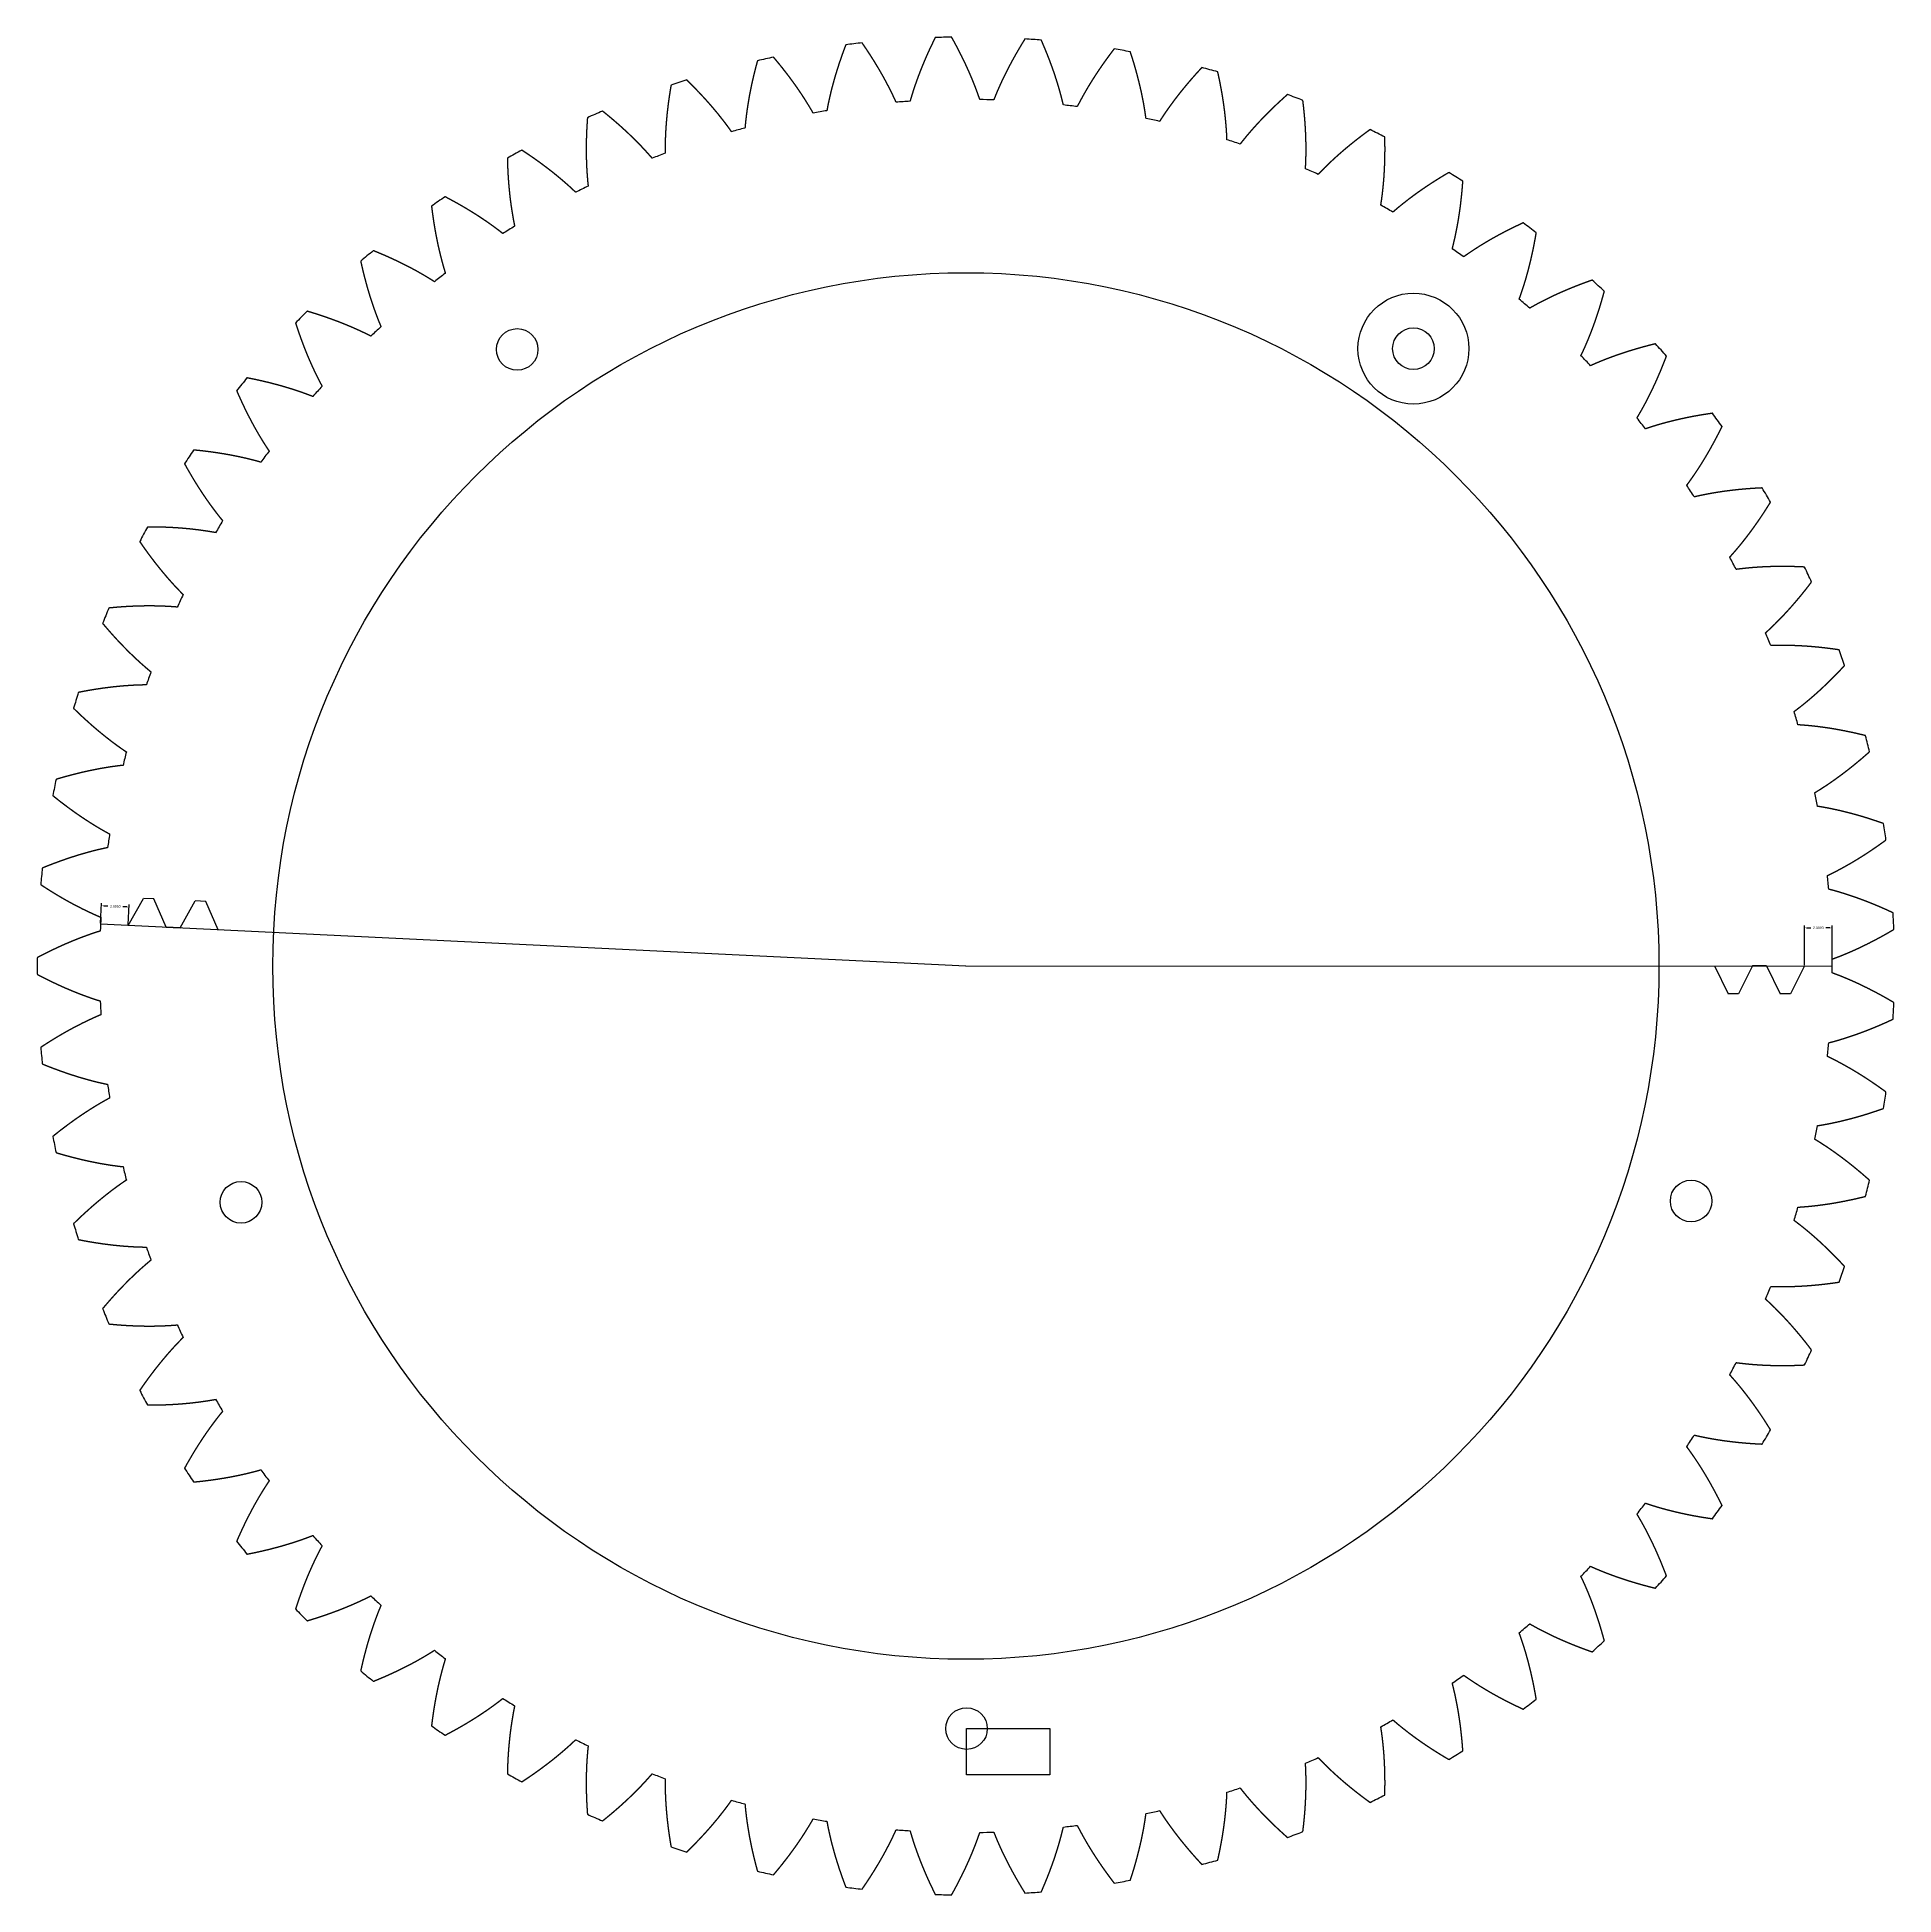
# Model space of a CAD drawing. Header units: millimetres. Extents: x -106 to 415, y -206 to 191.
# Drawn here: x 281 to 414.9, y 57 to 191 of the extents above; entities that cross this region are included whole.
import ezdxf

# ---------------------------------------------------------------- set-up
doc = ezdxf.new("R2010")
doc.units = ezdxf.units.MM
doc.header["$MEASUREMENT"] = 0
doc.dimstyles.get("Standard").update_dxf_attribs({"dimtxt": 0.18, "dimasz": 0.18, "dimexe": 0.18, "dimexo": 0.0625, "dimgap": 0.09, "dimtad": 0, "dimtih": 1, "dimtoh": 1, "dimdec": 4, "dimzin": 0, "dimdsep": 46, "dimtxsty": 'Standard', "dimcen": 0.09, "dimadec": 0, "dimazin": 0, "dimtfac": 1, "dimtdec": 4, "dimtofl": 0, "dimtmove": 0, "dimatfit": 3, "dimfxl": 1, "dimtolj": 1, "dimtzin": 0, "dimarcsym": 0})

# ---------------------------------------------------------------- blocks, each defined once
blk = doc.blocks.new('*D12')
at = {"color": 0, "linetype": 'Continuous', "lineweight": -2, "transparency": 16777216}
for p, q in [((408.5, 124.05), (408.5, 126.92)), ((408.68, 126.74), (408.96, 126.74)), ((410.32, 126.74), (410.04, 126.74)), ((410.5, 124.05), (410.5, 126.92))]:
    blk.add_line(p, q, dxfattribs=at)
at = {"color": 0, "linetype": 'Continuous', "transparency": 16777216}
for points in [[(408.68, 126.77), (408.68, 126.71), (408.5, 126.74)], [(410.32, 126.77), (410.32, 126.71), (410.5, 126.74)]]:
    blk.add_solid(points, dxfattribs=at)
at = {"layer": 'Defpoints', "color": 0, "linetype": 'Continuous', "transparency": 16777216}
for p in [(408.5, 126.74), (408.5, 123.99), (410.5, 123.99)]:
    blk.add_point(p, dxfattribs=at)
at = {"color": 0, "linetype": 'Continuous', "transparency": 16777216, "insert": (409.5, 126.74), "char_height": 0.18, "attachment_point": 5}
blk.add_mtext('\\A1;2.0000', dxfattribs=at)
blk = doc.blocks.new('*D13')
at = {"color": 0, "linetype": 'Continuous', "lineweight": -2, "transparency": 16777216}
for p, q in [((285.58, 127.07), (285.65, 128.52)), ((285.82, 128.33), (286.1, 128.32)), ((287.46, 128.25), (287.17, 128.26)), ((287.57, 126.98), (287.64, 128.42))]:
    blk.add_line(p, q, dxfattribs=at)
at = {"color": 0, "linetype": 'Continuous', "transparency": 16777216}
for points in [[(285.82, 128.36), (285.82, 128.3), (285.64, 128.34)], [(287.46, 128.28), (287.45, 128.22), (287.63, 128.24)]]:
    blk.add_solid(points, dxfattribs=at)
at = {"layer": 'Defpoints', "color": 0, "linetype": 'Continuous', "transparency": 16777216}
for p in [(287.63, 128.24), (285.57, 127.01), (287.57, 126.92)]:
    blk.add_point(p, dxfattribs=at)
at = {"color": 0, "linetype": 'Continuous', "transparency": 16777216, "insert": (286.64, 128.29), "char_height": 0.18, "attachment_point": 5}
blk.add_mtext('\\A1;2.0000', dxfattribs=at)

msp = doc.modelspace()

# ---------------------------------------------------------------- linework, layer by layer
at = {"linetype": 'Continuous'}
for p, q in [((287.57065, 126.91513), (288.66611, 128.86448)), ((289.41523, 128.82824), (288.66611, 128.86448)), ((290.31744, 126.78226), (289.41523, 128.82824)), ((291.31627, 126.73395), (292.41173, 128.6833)), ((293.16085, 128.64707), (292.41173, 128.6833)), ((294.06306, 126.60109), (293.16085, 128.64707)), ((348, 123.99216), (285.57299, 127.01175)), ((290.31744, 126.78226), (291.31627, 126.73395)), ((291.31627, 126.73395), (290.31744, 126.78226)), ((348, 123.99216), (410.5, 123.99217)), ((402, 123.99217), (403, 121.99217)), ((404.75, 123.99217), (403.75, 121.99217)), ((405.75, 123.99217), (404.75, 123.99217)), ((405.75, 123.99217), (406.75, 121.99217)), ((408.5, 123.99217), (407.5, 121.99217)), ((403.75, 121.99217), (403, 121.99217)), ((407.5, 121.99217), (406.75, 121.99217))]:
    msp.add_line(p, q, dxfattribs=at)
msp.add_lwpolyline([(348.04892, 68.99216), (354.06525, 68.99216), (354.06525, 65.64568), (348.04892, 65.64568)], close=True, dxfattribs=at)
for centre, radius in [((348, 123.99216), 50), ((315.63223, 168.45934), 1.5), ((380.28861, 168.51685), 1.5), ((400.32322, 107.04276), 1.5), ((295.70701, 106.9497), 1.5), ((348.04892, 68.99216), 1.5)]:
    msp.add_circle(centre, radius)
msp.add_circle((380.28861, 168.51685), 4, dxfattribs=at)
for radius, start, end in [(67, 96.4146326, 97.4315214), (67, 90.8761711, 91.8930599), (67, 85.3377095, 86.3545984), (67, 101.9530941, 102.969983), (67, 79.799248, 80.8161368), (67, 107.4915557, 108.5084445), (67, 74.2607864, 75.2776753), (62.5, 93.6954393, 94.6122532), (62.5, 88.1569778, 89.0737916), (67, 68.7223249, 69.7392137), (67, 113.0300172, 114.046906), (62.5, 99.2339009, 100.1507147), (62.5, 82.6185162, 83.5353301), (62.5, 77.0800547, 77.9968686), (62.5, 104.7723624, 105.6891762), (62.5, 71.5415932, 72.458407), (67, 63.1838634, 64.2007522), (67, 118.5684787, 119.5853676), (62.5, 110.3108239, 111.2276378), (62.5, 66.0031316, 66.9199455), (67, 57.6454018, 58.6622907), (62.5, 115.8492855, 116.7660993), (67, 124.1069403, 125.1238291), (62.5, 60.4646701, 61.3814839), (62.5, 121.387747, 122.3045609), (67, 52.1069403, 53.1238291), (67, 129.6454018, 130.6622907), (62.5, 54.9262085, 55.8430224), (62.5, 126.9262085, 127.8430224), (67, 46.5684787, 47.5853676), (62.5, 49.387747, 50.3045609), (67, 135.1838634, 136.2007522), (62.5, 132.4646701, 133.3814839), (67, 41.0300172, 42.046906), (62.5, 43.8492855, 44.7660993), (67, 140.7223249, 141.7392137), (62.5, 138.0031316, 138.9199455), (62.5, 38.3108239, 39.2276378), (67, 35.4915557, 36.5084445), (67, 146.2607864, 147.2776753), (62.5, 143.5415932, 144.458407), (62.5, 32.7723624, 33.6891762), (67, 29.9530941, 30.969983), (67, 151.799248, 152.8161368), (62.5, 149.0800547, 149.9968686), (62.5, 27.2339009, 28.1507147), (67, 24.4146326, 25.4315214), (62.5, 154.6185162, 155.5353301), (67, 157.3377095, 158.3545984), (62.5, 21.6954393, 22.6122532), (67, 18.8761711, 19.8930599), (62.5, 160.1569778, 161.0737916), (67, 162.8761711, 163.8930599), (62.5, 16.1569778, 17.0737916), (62.5, 165.6954393, 166.6122532), (67, 13.3377095, 14.3545984), (67, 168.4146326, 169.4315214), (62.5, 10.6185162, 11.5353301), (67, 7.799248, 8.8161368), (62.5, 171.2339009, 172.1507147), (67, 173.9530941, 174.969983), (62.5, 5.0800547, 5.9968686), (62.5, 176.7723624, 177.6891762), (67, 2.2607864, 3.2776753), (67, 179.4915557, 180.5084445), (62.5, 359.5415932, 0.458407), (62.5, 182.3108239, 183.2276378), (67, 356.7223249, 357.7392137), (67, 185.0300172, 186.046906), (62.5, 354.0031316, 354.9199455), (62.5, 187.8492855, 188.7660993), (67, 351.1838634, 352.2007522), (67, 190.5684787, 191.5853676), (62.5, 348.4646701, 349.3814839), (62.5, 193.387747, 194.3045609), (67, 345.6454018, 346.6622907), (62.5, 342.9262085, 343.8430224), (67, 196.1069403, 197.1238291), (62.5, 198.9262085, 199.8430224), (67, 340.1069403, 341.1238291), (62.5, 337.387747, 338.3045609), (67, 201.6454018, 202.6622907), (62.5, 204.4646701, 205.3814839), (62.5, 331.8492855, 332.7660993), (67, 334.5684787, 335.5853676), (67, 207.1838634, 208.2007522), (62.5, 210.0031316, 210.9199455), (62.5, 326.3108239, 327.2276378), (67, 329.0300172, 330.046906), (67, 212.7223249, 213.7392137), (62.5, 215.5415932, 216.458407), (62.5, 320.7723624, 321.6891762), (67, 323.4915557, 324.5084445), (67, 218.2607864, 219.2776753), (62.5, 221.0800547, 221.9968686), (62.5, 315.2339009, 316.1507147), (67, 317.9530941, 318.969983), (62.5, 226.6185162, 227.5353301), (67, 223.799248, 224.8161368), (62.5, 309.6954393, 310.6122532), (67, 312.4146326, 313.4315214), (62.5, 232.1569778, 233.0737916), (67, 229.3377095, 230.3545984), (62.5, 304.1569778, 305.0737916), (62.5, 237.6954393, 238.6122532), (67, 306.8761711, 307.8930599), (67, 234.8761711, 235.8930599), (62.5, 298.6185162, 299.5353301), (62.5, 243.2339009, 244.1507147), (67, 301.3377095, 302.3545984), (67, 240.4146326, 241.4315214), (62.5, 248.7723624, 249.6891762), (62.5, 293.0800547, 293.9968686), (62.5, 287.5415932, 288.458407), (62.5, 254.3108239, 255.2276378), (62.5, 282.0031316, 282.9199455), (67, 295.799248, 296.8161368), (67, 245.9530941, 246.969983), (62.5, 259.8492855, 260.7660993), (62.5, 265.387747, 266.3045609), (62.5, 276.4646701, 277.3814839), (67, 251.4915557, 252.5084445), (62.5, 270.9262085, 271.8430224), (67, 290.2607864, 291.2776753), (67, 284.7223249, 285.7392137), (67, 257.0300172, 258.046906), (67, 279.1838634, 280.2007522), (67, 262.5684787, 263.5853676), (67, 268.1069403, 269.1238291), (67, 273.6454018, 274.6622907)]:
    msp.add_arc((348, 123.99217), radius, start, end)
for points in [[(339.33414, 190.42938), (339.32608, 190.40839), (339.31, 190.36642), (339.286, 190.30346), (339.25425, 190.21948), (339.21497, 190.11447), (339.1761, 190.00942), (339.13766, 189.90434), (339.09962, 189.79921), (339.06201, 189.69405), (339.02482, 189.58886), (338.98806, 189.48363), (338.95172, 189.37837), (338.91581, 189.27308), (338.88033, 189.16775), (338.84529, 189.0624), (338.81068, 188.95702), (338.77651, 188.85161), (338.74278, 188.74617), (338.7095, 188.64071), (338.67666, 188.53523), (338.64427, 188.42972), (338.61233, 188.32419), (338.58085, 188.21863), (338.54982, 188.11306), (338.51926, 188.00747), (338.48916, 187.90186), (338.45952, 187.79624), (338.43036, 187.69059), (338.40167, 187.58494), (338.37345, 187.47927), (338.34572, 187.37359), (338.31847, 187.2679), (338.29172, 187.1622), (338.26545, 187.0565), (338.23968, 186.95078), (338.21441, 186.84507), (338.18964, 186.73934), (338.16537, 186.63362), (338.14163, 186.52789), (338.1184, 186.42217), (338.0957, 186.31645), (338.07353, 186.21073), (338.0519, 186.10502), (338.03081, 185.99932), (338.01027, 185.89362), (337.99426, 185.80907), (337.9825, 185.74567), (337.97476, 185.70339), (337.97092, 185.68226)], [(342.97424, 186.28977), (342.96546, 186.30937), (342.94783, 186.34857), (342.92124, 186.40732), (342.88546, 186.48558), (342.84022, 186.58329), (342.79444, 186.68087), (342.74815, 186.77833), (342.70133, 186.87567), (342.65398, 186.97289), (342.60613, 187.06998), (342.55777, 187.16695), (342.50891, 187.2638), (342.45956, 187.36052), (342.40972, 187.45712), (342.3594, 187.55359), (342.3086, 187.64994), (342.25732, 187.74616), (342.20558, 187.84226), (342.15336, 187.93823), (342.10068, 188.03408), (342.04753, 188.1298), (341.99394, 188.22539), (341.93988, 188.32086), (341.88538, 188.41619), (341.83044, 188.5114), (341.77505, 188.60648), (341.71922, 188.70143), (341.66296, 188.79625), (341.60626, 188.89095), (341.54913, 188.98551), (341.49157, 189.07994), (341.43359, 189.17424), (341.37519, 189.26841), (341.31637, 189.36244), (341.25713, 189.45635), (341.19747, 189.55012), (341.13741, 189.64376), (341.07694, 189.73727), (341.01606, 189.83064), (340.95478, 189.92388), (340.89309, 190.01698), (340.83101, 190.10995), (340.76853, 190.20278), (340.70565, 190.29547), (340.64238, 190.38803), (340.59145, 190.46197), (340.55308, 190.51736), (340.52743, 190.55426), (340.51458, 190.57271)], [(345.78671, 190.9556), (345.77667, 190.93549), (345.75661, 190.89527), (345.72664, 190.83491), (345.68694, 190.75439), (345.6377, 190.65366), (345.58888, 190.55286), (345.54047, 190.45197), (345.49247, 190.35101), (345.44488, 190.24997), (345.39772, 190.14886), (345.35097, 190.04767), (345.30464, 189.94641), (345.25874, 189.84507), (345.21326, 189.74367), (345.16821, 189.64219), (345.12359, 189.54064), (345.07941, 189.43902), (345.03566, 189.33733), (344.99235, 189.23557), (344.94949, 189.13375), (344.90706, 189.03186), (344.86509, 188.9299), (344.82357, 188.82788), (344.7825, 188.7258), (344.74189, 188.62365), (344.70173, 188.52144), (344.66204, 188.41916), (344.62282, 188.31683), (344.58406, 188.21444), (344.54578, 188.11199), (344.50798, 188.00948), (344.47066, 187.90691), (344.43383, 187.80429), (344.39748, 187.70161), (344.36163, 187.59888), (344.32627, 187.49609), (344.29141, 187.39325), (344.25706, 187.29036), (344.22322, 187.18742), (344.18989, 187.08443), (344.15709, 186.9814), (344.12483, 186.87831), (344.0931, 186.77519), (344.06191, 186.67201), (344.03125, 186.56879), (344.00716, 186.48618), (343.98934, 186.42421), (343.97756, 186.38288), (343.9717, 186.36221)], [(349.01029, 186.484), (349.00344, 186.50436), (348.98968, 186.54507), (348.96888, 186.60611), (348.94082, 186.68746), (348.90522, 186.78908), (348.86908, 186.89062), (348.8324, 186.9921), (348.79519, 187.0935), (348.75746, 187.19484), (348.7192, 187.2961), (348.68042, 187.39728), (348.64114, 187.49839), (348.60135, 187.59942), (348.56107, 187.70038), (348.52029, 187.80126), (348.47903, 187.90206), (348.43728, 188.00279), (348.39505, 188.10343), (348.35234, 188.20399), (348.30915, 188.30448), (348.2655, 188.40488), (348.22137, 188.5052), (348.17679, 188.60543), (348.13174, 188.70558), (348.08624, 188.80565), (348.04029, 188.90563), (347.99389, 189.00553), (347.94704, 189.10534), (347.89974, 189.20506), (347.85201, 189.30469), (347.80383, 189.40424), (347.75522, 189.50369), (347.70618, 189.60306), (347.65671, 189.70234), (347.60681, 189.80152), (347.55649, 189.90061), (347.50574, 189.99961), (347.45457, 190.09852), (347.40299, 190.19733), (347.35099, 190.29605), (347.29858, 190.39467), (347.24576, 190.49319), (347.19253, 190.59162), (347.13889, 190.68995), (347.08485, 190.78818), (347.0413, 190.86669), (347.00846, 190.92553), (346.98648, 190.96473), (346.97547, 190.98433)], [(352.25995, 190.8566), (352.24801, 190.83756), (352.22416, 190.79946), (352.18851, 190.74228), (352.14122, 190.66597), (352.0825, 190.57046), (352.02417, 190.47483), (351.96625, 190.37909), (351.90873, 190.28324), (351.85161, 190.18726), (351.79491, 190.09117), (351.73861, 189.99497), (351.68273, 189.89865), (351.62726, 189.80222), (351.5722, 189.70567), (351.51757, 189.60902), (351.46336, 189.51225), (351.40958, 189.41537), (351.35622, 189.31837), (351.30329, 189.22127), (351.2508, 189.12406), (351.19874, 189.02674), (351.14712, 188.92931), (351.09595, 188.83177), (351.04521, 188.73413), (350.99493, 188.63638), (350.9451, 188.53852), (350.89573, 188.44055), (350.84681, 188.34248), (350.79835, 188.24431), (350.75036, 188.14603), (350.70284, 188.04765), (350.6558, 187.94916), (350.60923, 187.85057), (350.56315, 187.75188), (350.51755, 187.65309), (350.47243, 187.5542), (350.42781, 187.4552), (350.38369, 187.35611), (350.34007, 187.25692), (350.29696, 187.15763), (350.25437, 187.05824), (350.21231, 186.95875), (350.17077, 186.85916), (350.12977, 186.75948), (350.0893, 186.6597), (350.05735, 186.5798), (350.03362, 186.51984), (350.01791, 186.47984), (350.01008, 186.45983)], [(355.03691, 186.09476), (355.03205, 186.11568), (355.02228, 186.15753), (355.00747, 186.2203), (354.9874, 186.30397), (354.96177, 186.40855), (354.9356, 186.51311), (354.90889, 186.61766), (354.88164, 186.72218), (354.85386, 186.82668), (354.82555, 186.93116), (354.79672, 187.03561), (354.76738, 187.14004), (354.73753, 187.24444), (354.70718, 187.34882), (354.67633, 187.45316), (354.64499, 187.55747), (354.61316, 187.66176), (354.58083, 187.76601), (354.54803, 187.87022), (354.51474, 187.97441), (354.48098, 188.07855), (354.44675, 188.18266), (354.41204, 188.28673), (354.37688, 188.39076), (354.34124, 188.49475), (354.30516, 188.5987), (354.26861, 188.70261), (354.23161, 188.80648), (354.19416, 188.9103), (354.15626, 189.01407), (354.11792, 189.1178), (354.07914, 189.22149), (354.03992, 189.32512), (354.00026, 189.42871), (353.96016, 189.53225), (353.91964, 189.63573), (353.87868, 189.73917), (353.8373, 189.84255), (353.7955, 189.94588), (353.75327, 190.04915), (353.71062, 190.15237), (353.66756, 190.25554), (353.62407, 190.35864), (353.58018, 190.46169), (353.53587, 190.56468), (353.5001, 190.64702), (353.47309, 190.70876), (353.455, 190.7499), (353.44593, 190.77047)], [(332.96248, 189.28285), (332.95648, 189.26118), (332.94453, 189.21786), (332.92672, 189.15287), (332.90322, 189.06622), (332.87426, 188.95791), (332.84571, 188.8496), (332.81759, 188.74129), (332.78988, 188.63299), (332.76259, 188.52469), (332.73573, 188.4164), (332.70929, 188.30812), (332.68328, 188.19984), (332.6577, 188.09157), (332.63256, 187.98332), (332.60784, 187.87507), (332.58357, 187.76684), (332.55973, 187.65863), (332.53633, 187.55043), (332.51338, 187.44225), (332.49088, 187.33408), (332.46882, 187.22594), (332.44722, 187.11782), (332.42607, 187.00972), (332.40538, 186.90165), (332.38515, 186.7936), (332.36538, 186.68558), (332.34608, 186.57759), (332.32725, 186.46962), (332.30889, 186.36169), (332.291, 186.25379), (332.2736, 186.14593), (332.25668, 186.03811), (332.24025, 185.93032), (332.22431, 185.82257), (332.20886, 185.71486), (332.19391, 185.6072), (332.17946, 185.49958), (332.16551, 185.39201), (332.15208, 185.28448), (332.13916, 185.17701), (332.12677, 185.06959), (332.11491, 184.96223), (332.10359, 184.85493), (332.0928, 184.74768), (332.08255, 184.6405), (332.07478, 184.5548), (332.06919, 184.49055), (332.06557, 184.44773), (332.06379, 184.42632)], [(336.98512, 185.51389), (336.97448, 185.53255), (336.95316, 185.56986), (336.92102, 185.62577), (336.87785, 185.70021), (336.82339, 185.7931), (336.76841, 185.88581), (336.71293, 185.97835), (336.65693, 186.07071), (336.60042, 186.16291), (336.54342, 186.25493), (336.48593, 186.34678), (336.42795, 186.43846), (336.36949, 186.52996), (336.31057, 186.6213), (336.25117, 186.71247), (336.19131, 186.80346), (336.13098, 186.89429), (336.0702, 186.98494), (336.00897, 187.07543), (335.94728, 187.16574), (335.88515, 187.25589), (335.82257, 187.34586), (335.75956, 187.43566), (335.69611, 187.52529), (335.63224, 187.61475), (335.56793, 187.70404), (335.5032, 187.79316), (335.43804, 187.88211), (335.37247, 187.97089), (335.30648, 188.0595), (335.24008, 188.14793), (335.17327, 188.23619), (335.10605, 188.32429), (335.03842, 188.41221), (334.9704, 188.49996), (334.90198, 188.58753), (334.83315, 188.67494), (334.76394, 188.76217), (334.69433, 188.84923), (334.62434, 188.93612), (334.55395, 189.02284), (334.48319, 189.10938), (334.41204, 189.19574), (334.34051, 189.28194), (334.2686, 189.36796), (334.21078, 189.43664), (334.16724, 189.48807), (334.13814, 189.52232), (334.12357, 189.53944)], [(358.69341, 190.13331), (358.67969, 190.11551), (358.65228, 190.07989), (358.61127, 190.02641), (358.55683, 189.95502), (358.48917, 189.86563), (358.42189, 189.77608), (358.355, 189.68638), (358.28849, 189.59652), (358.22238, 189.50651), (358.15666, 189.41634), (358.09135, 189.32602), (358.02643, 189.23554), (357.96191, 189.14491), (357.8978, 189.05413), (357.83409, 188.9632), (357.77079, 188.87211), (357.70791, 188.78088), (357.64544, 188.68949), (357.58339, 188.59795), (357.52176, 188.50626), (357.46055, 188.41441), (357.39977, 188.32242), (357.33942, 188.23028), (357.2795, 188.13798), (357.22002, 188.04554), (357.16097, 187.95295), (357.10237, 187.86021), (357.04422, 187.76732), (356.98652, 187.67428), (356.92926, 187.58109), (356.87247, 187.48775), (356.81614, 187.39427), (356.76028, 187.30063), (356.70488, 187.20685), (356.64996, 187.11292), (356.59551, 187.01884), (356.54155, 186.92462), (356.48806, 186.83025), (356.43507, 186.73573), (356.38259, 186.64106), (356.3306, 186.54624), (356.27913, 186.45128), (356.22818, 186.35617), (356.17775, 186.26091), (356.12783, 186.1655), (356.08832, 186.08906), (356.05892, 186.03166), (356.03942, 185.99337), (356.02969, 185.97421)], [(360.99782, 185.12568), (360.99501, 185.14698), (360.98932, 185.18957), (360.98064, 185.25347), (360.96874, 185.3387), (360.95332, 185.44526), (360.93736, 185.55186), (360.92087, 185.65849), (360.90383, 185.76516), (360.88627, 185.87185), (360.86817, 185.97857), (360.84956, 186.08532), (360.83043, 186.1921), (360.8108, 186.29889), (360.79067, 186.40571), (360.77003, 186.51254), (360.7489, 186.6194), (360.72728, 186.72626), (360.70518, 186.83315), (360.68258, 186.94004), (360.65951, 187.04695), (360.63595, 187.15387), (360.61193, 187.26079), (360.58743, 187.36773), (360.56247, 187.47467), (360.53704, 187.58161), (360.51115, 187.68856), (360.4848, 187.79551), (360.458, 187.90246), (360.43075, 188.00941), (360.40304, 188.11636), (360.37489, 188.22331), (360.3463, 188.33025), (360.31726, 188.43719), (360.28778, 188.54412), (360.25787, 188.65104), (360.22752, 188.75796), (360.19674, 188.86486), (360.16553, 188.97175), (360.13389, 189.07864), (360.10183, 189.18551), (360.06934, 189.29236), (360.03644, 189.3992), (360.00311, 189.50602), (359.96936, 189.61282), (359.9352, 189.7196), (359.90754, 189.80502), (359.88662, 189.86907), (359.87258, 189.91177), (359.86554, 189.93312)], [(331.09884, 184.16359), (331.08645, 184.18114), (331.06162, 184.21622), (331.02424, 184.26876), (330.97409, 184.3387), (330.91092, 184.42589), (330.84725, 184.51286), (330.78309, 184.59961), (330.71844, 184.68614), (330.6533, 184.77245), (330.58768, 184.85854), (330.52159, 184.94442), (330.45504, 185.03007), (330.38802, 185.11551), (330.32055, 185.20073), (330.25263, 185.28574), (330.18427, 185.37053), (330.11546, 185.45511), (330.04622, 185.53948), (329.97653, 185.62363), (329.90642, 185.70757), (329.83588, 185.7913), (329.76491, 185.87481), (329.69352, 185.95811), (329.62172, 186.0412), (329.54951, 186.12408), (329.47688, 186.20674), (329.40385, 186.2892), (329.33042, 186.37145), (329.25658, 186.45348), (329.18235, 186.5353), (329.10772, 186.61692), (329.0327, 186.69832), (328.9573, 186.77952), (328.8815, 186.8605), (328.80533, 186.94127), (328.72877, 187.02184), (328.65183, 187.10219), (328.57452, 187.18234), (328.49684, 187.26228), (328.41878, 187.342), (328.34036, 187.42152), (328.26157, 187.50083), (328.18242, 187.57992), (328.10291, 187.65881), (328.02303, 187.73749), (327.95885, 187.80026), (327.91055, 187.84725), (327.87828, 187.87854), (327.86213, 187.89417)], [(365.02703, 188.79248), (365.01165, 188.77608), (364.98093, 188.74327), (364.93496, 188.69401), (364.87389, 188.6282), (364.79791, 188.54576), (364.7223, 188.46312), (364.64706, 188.38029), (364.57219, 188.29727), (364.49771, 188.21406), (364.42359, 188.13065), (364.34986, 188.04706), (364.27651, 187.96327), (364.20355, 187.87929), (364.13097, 187.79512), (364.05879, 187.71076), (363.987, 187.62621), (363.9156, 187.54147), (363.8446, 187.45654), (363.774, 187.37141), (363.70381, 187.2861), (363.63403, 187.20059), (363.56465, 187.11489), (363.49569, 187.02901), (363.42714, 186.94293), (363.35902, 186.85666), (363.29131, 186.7702), (363.22404, 186.68354), (363.15719, 186.5967), (363.09077, 186.50966), (363.0248, 186.42243), (362.95926, 186.33501), (362.89417, 186.2474), (362.82953, 186.1596), (362.76534, 186.0716), (362.70161, 185.98341), (362.63834, 185.89502), (362.57553, 185.80645), (362.51319, 185.71768), (362.45132, 185.62871), (362.38994, 185.53955), (362.32905, 185.4502), (362.26866, 185.36064), (362.20876, 185.27089), (362.14937, 185.18095), (362.09048, 185.0908), (362.04377, 185.01853), (362.00897, 184.96424), (361.98587, 184.92801), (361.97434, 184.90988)], [(366.83738, 183.58582), (366.83663, 183.60728), (366.83509, 183.65023), (366.83261, 183.71467), (366.82899, 183.80065), (366.82393, 183.9082), (366.81833, 184.01584), (366.81221, 184.12357), (366.80555, 184.23138), (366.79836, 184.33927), (366.79065, 184.44724), (366.78243, 184.55529), (366.7737, 184.66341), (366.76446, 184.7716), (366.75473, 184.87986), (366.7445, 184.98819), (366.73379, 185.09658), (366.72258, 185.20504), (366.71089, 185.31355), (366.69872, 185.42213), (366.68607, 185.53077), (366.67295, 185.63946), (366.65935, 185.74821), (366.64529, 185.85701), (366.63077, 185.96586), (366.61578, 186.07476), (366.60033, 186.1837), (366.58443, 186.2927), (366.56808, 186.40174), (366.55127, 186.51082), (366.53402, 186.61994), (366.51632, 186.72911), (366.49818, 186.83831), (366.4796, 186.94755), (366.46058, 187.05682), (366.44113, 187.16614), (366.42124, 187.27548), (366.40092, 187.38486), (366.38017, 187.49426), (366.359, 187.6037), (366.3374, 187.71316), (366.31538, 187.82265), (366.29293, 187.93217), (366.27007, 188.04171), (366.24679, 188.15127), (366.2231, 188.26085), (366.20381, 188.34854), (366.18916, 188.41431), (366.17931, 188.45816), (366.17437, 188.48009)], [(326.73122, 187.52672), (326.72734, 187.50458), (326.71963, 187.4603), (326.70817, 187.39389), (326.69315, 187.30538), (326.67477, 187.19478), (326.65681, 187.08422), (326.63927, 186.97371), (326.62214, 186.86324), (326.60544, 186.75281), (326.58915, 186.64243), (326.57329, 186.5321), (326.55785, 186.42182), (326.54284, 186.31159), (326.52826, 186.20141), (326.51411, 186.09129), (326.50039, 185.98122), (326.48711, 185.87121), (326.47427, 185.76126), (326.46186, 185.65137), (326.4499, 185.54154), (326.43839, 185.43177), (326.42732, 185.32207), (326.4167, 185.21243), (326.40654, 185.10287), (326.39683, 184.99337), (326.38758, 184.88394), (326.37879, 184.77459), (326.37047, 184.66532), (326.36261, 184.55612), (326.35523, 184.447), (326.34831, 184.33796), (326.34188, 184.229), (326.33593, 184.12013), (326.33046, 184.01135), (326.32548, 183.90265), (326.32099, 183.79405), (326.31699, 183.68554), (326.3135, 183.57712), (326.3105, 183.4688), (326.30802, 183.36059), (326.30605, 183.25247), (326.30461, 183.14447), (326.3037, 183.03657), (326.30331, 182.92879), (326.30345, 182.82111), (326.30399, 182.73506), (326.30463, 182.67058), (326.30516, 182.62761), (326.30545, 182.60613)], [(371.20168, 186.84662), (371.18479, 186.83179), (371.15104, 186.8021), (371.10053, 186.7575), (371.03339, 186.69789), (370.94981, 186.62317), (370.86658, 186.54821), (370.7837, 186.47303), (370.70117, 186.39762), (370.61899, 186.32199), (370.53718, 186.24613), (370.45572, 186.17004), (370.37463, 186.09372), (370.2939, 186.01718), (370.21354, 185.9404), (370.13355, 185.8634), (370.05393, 185.78618), (369.97469, 185.70872), (369.89583, 185.63104), (369.81735, 185.55312), (369.73925, 185.47498), (369.66153, 185.39661), (369.58421, 185.31801), (369.50728, 185.23918), (369.43075, 185.16012), (369.35461, 185.08082), (369.27888, 185.0013), (369.20356, 184.92155), (369.12864, 184.84156), (369.05413, 184.76134), (368.98004, 184.68089), (368.90638, 184.6002), (368.83314, 184.51928), (368.76032, 184.43812), (368.68794, 184.35673), (368.61599, 184.2751), (368.54449, 184.19324), (368.47342, 184.11114), (368.40281, 184.0288), (368.33264, 183.94622), (368.26294, 183.8634), (368.19371, 183.78034), (368.12496, 183.69703), (368.05668, 183.61348), (367.98888, 183.52968), (367.92157, 183.44564), (367.86811, 183.37822), (367.82822, 183.32754), (367.80173, 183.2937), (367.78851, 183.27678)], [(372.50106, 181.48954), (372.50238, 181.51098), (372.50499, 181.55388), (372.50875, 181.61826), (372.51344, 181.70418), (372.51878, 181.81172), (372.5236, 181.9194), (372.5279, 182.02721), (372.53168, 182.13516), (372.53494, 182.24324), (372.53769, 182.35146), (372.53993, 182.45979), (372.54167, 182.56825), (372.54292, 182.67683), (372.54369, 182.78552), (372.54396, 182.89433), (372.54376, 183.00325), (372.54307, 183.11228), (372.54191, 183.22142), (372.54028, 183.33067), (372.53817, 183.44002), (372.5356, 183.54947), (372.53256, 183.65902), (372.52907, 183.76867), (372.52511, 183.87841), (372.52071, 183.98825), (372.51585, 184.09818), (372.51054, 184.2082), (372.50479, 184.31831), (372.49859, 184.4285), (372.49195, 184.53878), (372.48487, 184.64914), (372.47735, 184.75959), (372.4694, 184.87011), (372.46102, 184.98071), (372.4522, 185.09139), (372.44296, 185.20214), (372.4333, 185.31297), (372.4232, 185.42387), (372.41269, 185.53484), (372.40176, 185.64588), (372.3904, 185.75698), (372.37864, 185.86815), (372.36645, 185.97938), (372.35386, 186.09068), (372.34085, 186.20204), (372.33012, 186.29118), (372.32188, 186.35806), (372.31631, 186.40265), (372.31351, 186.42496)], [(320.69855, 185.17738), (320.69682, 185.15497), (320.69341, 185.11015), (320.68842, 185.04295), (320.68201, 184.9534), (320.6744, 184.84155), (320.66719, 184.72977), (320.66039, 184.61808), (320.65401, 184.50647), (320.64804, 184.39495), (320.64248, 184.28351), (320.63734, 184.17216), (320.63262, 184.06091), (320.62832, 183.94974), (320.62444, 183.83867), (320.62098, 183.7277), (320.61795, 183.61682), (320.61535, 183.50604), (320.61318, 183.39536), (320.61144, 183.28479), (320.61014, 183.17432), (320.60927, 183.06395), (320.60884, 182.95369), (320.60886, 182.84355), (320.60931, 182.73351), (320.61022, 182.62359), (320.61157, 182.51378), (320.61338, 182.40409), (320.61564, 182.29452), (320.61836, 182.18507), (320.62154, 182.07575), (320.62518, 181.96655), (320.6293, 181.85749), (320.63388, 181.74855), (320.63894, 181.63975), (320.64447, 181.53108), (320.65048, 181.42255), (320.65698, 181.31416), (320.66396, 181.20591), (320.67143, 181.09781), (320.67941, 180.98985), (320.68788, 180.88206), (320.69687, 180.77442), (320.70637, 180.66693), (320.71639, 180.55962), (320.72693, 180.45246), (320.73576, 180.36686), (320.74262, 180.30274), (320.7473, 180.26002), (320.74966, 180.23867)], [(325.37036, 182.25149), (325.35633, 182.26777), (325.32824, 182.30028), (325.28595, 182.34897), (325.22929, 182.41374), (325.158, 182.49443), (325.08623, 182.57485), (325.014, 182.655), (324.9413, 182.73489), (324.86814, 182.81451), (324.79452, 182.89387), (324.72045, 182.97296), (324.64593, 183.05179), (324.57099, 183.13036), (324.49561, 183.20868), (324.4198, 183.28673), (324.34357, 183.36453), (324.26692, 183.44208), (324.18986, 183.51936), (324.11238, 183.5964), (324.03449, 183.67318), (323.9562, 183.7497), (323.8775, 183.82598), (323.79841, 183.902), (323.71892, 183.97777), (323.63905, 184.05329), (323.55878, 184.12857), (323.47813, 184.20359), (323.39711, 184.27836), (323.3157, 184.35289), (323.23391, 184.42717), (323.15176, 184.5012), (323.06923, 184.57498), (322.98634, 184.64852), (322.90309, 184.72181), (322.81947, 184.79485), (322.73549, 184.86765), (322.65116, 184.94021), (322.56648, 185.01252), (322.48144, 185.08458), (322.39605, 185.1564), (322.31032, 185.22798), (322.22425, 185.29931), (322.13783, 185.3704), (322.05108, 185.44124), (321.96398, 185.51185), (321.89404, 185.56814), (321.84143, 185.61024), (321.80629, 185.63827), (321.78871, 185.65227)], [(377.15969, 184.31391), (377.14145, 184.30077), (377.105, 184.27448), (377.05042, 184.23496), (376.97784, 184.18212), (376.88743, 184.1158), (376.79736, 184.04923), (376.70761, 183.9824), (376.61819, 183.91531), (376.5291, 183.84796), (376.44034, 183.78035), (376.35192, 183.71248), (376.26384, 183.64434), (376.1761, 183.57595), (376.08871, 183.50729), (376.00166, 183.43837), (375.91496, 183.36919), (375.82861, 183.29974), (375.74262, 183.23003), (375.65698, 183.16006), (375.57171, 183.08982), (375.48679, 183.01931), (375.40225, 182.94854), (375.31807, 182.8775), (375.23426, 182.8062), (375.15083, 182.73462), (375.06778, 182.66278), (374.9851, 182.59067), (374.90281, 182.51828), (374.82092, 182.44563), (374.73941, 182.3727), (374.6583, 182.2995), (374.57759, 182.22603), (374.49728, 182.15228), (374.41738, 182.07825), (374.33789, 182.00395), (374.25882, 181.92937), (374.18016, 181.85451), (374.10193, 181.77937), (374.02412, 181.70395), (373.94676, 181.62824), (373.86983, 181.55225), (373.79336, 181.47597), (373.71733, 181.3994), (373.64177, 181.32254), (373.56666, 181.24539), (373.50694, 181.18343), (373.46235, 181.13684), (373.43271, 181.10572), (373.41792, 181.09015)], [(377.93597, 178.85643), (377.93937, 178.87764), (377.9461, 178.92008), (377.95605, 178.9838), (377.96901, 179.06887), (377.98471, 179.17539), (377.9999, 179.2821), (378.01459, 179.389), (378.02876, 179.49608), (378.04244, 179.60334), (378.05562, 179.71078), (378.06831, 179.8184), (378.08051, 179.92618), (378.09224, 180.03413), (378.10348, 180.14225), (378.11426, 180.25052), (378.12457, 180.35895), (378.13441, 180.46754), (378.14379, 180.57628), (378.1527, 180.68518), (378.16116, 180.79422), (378.16917, 180.90341), (378.17672, 181.01274), (378.18382, 181.12221), (378.19048, 181.23183), (378.19669, 181.34158), (378.20247, 181.45146), (378.2078, 181.56148), (378.2127, 181.67163), (378.21717, 181.78191), (378.2212, 181.89231), (378.22481, 182.00284), (378.22799, 182.1135), (378.23074, 182.22427), (378.23307, 182.33517), (378.23498, 182.44618), (378.23647, 182.55731), (378.23754, 182.66855), (378.2382, 182.7799), (378.23845, 182.89137), (378.23828, 183.00295), (378.23771, 183.11463), (378.23672, 183.22641), (378.23533, 183.3383), (378.23353, 183.4503), (378.23134, 183.56239), (378.22926, 183.65215), (378.22752, 183.71951), (378.22628, 183.76444), (378.22564, 183.78691)], [(314.92077, 182.25678), (314.92122, 182.2343), (314.92215, 182.18937), (314.92367, 182.122), (314.92593, 182.03225), (314.92915, 181.92018), (314.93277, 181.80823), (314.93678, 181.6964), (314.9412, 181.5847), (314.94602, 181.47312), (314.95124, 181.36167), (314.95687, 181.25034), (314.96291, 181.13915), (314.96936, 181.02809), (314.97622, 180.91716), (314.98349, 180.80637), (314.99117, 180.69572), (314.99928, 180.58521), (315.0078, 180.47484), (315.01674, 180.36461), (315.0261, 180.25453), (315.03589, 180.1446), (315.0461, 180.03481), (315.05675, 179.92518), (315.06783, 179.8157), (315.07934, 179.70638), (315.09128, 179.59722), (315.10367, 179.48821), (315.11649, 179.37937), (315.12976, 179.2707), (315.14348, 179.16219), (315.15764, 179.05386), (315.17226, 178.9457), (315.18734, 178.83771), (315.20287, 178.7299), (315.21887, 178.62228), (315.23533, 178.51483), (315.25225, 178.40757), (315.26965, 178.30051), (315.28752, 178.19363), (315.30588, 178.08695), (315.32472, 177.98047), (315.34406, 177.8742), (315.36389, 177.76814), (315.38422, 177.66229), (315.40504, 177.55665), (315.4221, 177.47231), (315.43512, 177.40914), (315.44389, 177.36708), (315.44831, 177.34605)], [(319.85317, 179.79544), (319.83764, 179.81028), (319.80653, 179.83994), (319.75975, 179.88432), (319.6971, 179.94331), (319.61835, 180.01675), (319.53916, 180.08987), (319.45953, 180.16268), (319.37946, 180.23517), (319.29895, 180.30736), (319.21801, 180.37924), (319.13666, 180.45081), (319.05488, 180.52209), (318.9727, 180.59306), (318.89012, 180.66373), (318.80713, 180.73411), (318.72375, 180.80419), (318.63997, 180.87397), (318.55581, 180.94346), (318.47126, 181.01266), (318.38632, 181.08156), (318.30101, 181.15017), (318.21532, 181.21849), (318.12926, 181.28653), (318.04283, 181.35428), (317.95604, 181.42174), (317.86888, 181.48891), (317.78137, 181.5558), (317.6935, 181.6224), (317.60528, 181.68872), (317.51671, 181.75476), (317.4278, 181.82052), (317.33853, 181.88599), (317.24893, 181.95118), (317.15899, 182.0161), (317.06872, 182.08073), (316.97811, 182.14508), (316.88717, 182.20916), (316.7959, 182.27296), (316.7043, 182.33648), (316.61238, 182.39973), (316.52014, 182.4627), (316.42759, 182.52539), (316.33471, 182.5878), (316.24152, 182.64994), (316.14802, 182.71181), (316.07297, 182.76109), (316.01655, 182.79792), (315.97887, 182.82242), (315.96001, 182.83466)], [(382.84545, 181.21799), (382.82603, 181.20667), (382.78721, 181.18402), (382.72907, 181.14996), (382.65173, 181.10436), (382.55535, 181.04709), (382.45926, 180.98952), (382.36348, 180.93166), (382.268, 180.87352), (382.17283, 180.81508), (382.07796, 180.75635), (381.98341, 180.69733), (381.88916, 180.63801), (381.79523, 180.5784), (381.70162, 180.5185), (381.60832, 180.4583), (381.51535, 180.39781), (381.42271, 180.33702), (381.33039, 180.27594), (381.2384, 180.21456), (381.14674, 180.15288), (381.05542, 180.09089), (380.96443, 180.02861), (380.87379, 179.96603), (380.78349, 179.90315), (380.69354, 179.83996), (380.60394, 179.77647), (380.5147, 179.71267), (380.42581, 179.64857), (380.33728, 179.58415), (380.24911, 179.51943), (380.16132, 179.4544), (380.07389, 179.38906), (379.98684, 179.32341), (379.90017, 179.25744), (379.81388, 179.19115), (379.72798, 179.12455), (379.64247, 179.05763), (379.55735, 178.9904), (379.47263, 178.92284), (379.38831, 178.85495), (379.30441, 178.78674), (379.22093, 178.71819), (379.13787, 178.64932), (379.05524, 178.58011), (378.97304, 178.51057), (378.90761, 178.45467), (378.85874, 178.4126), (378.82624, 178.38448), (378.81001, 178.37041)], [(383.09139, 175.71107), (383.09681, 175.73185), (383.10761, 175.77344), (383.12366, 175.83591), (383.14478, 175.91933), (383.17068, 176.02384), (383.1961, 176.12858), (383.22103, 176.23356), (383.24548, 176.33877), (383.26944, 176.44422), (383.29293, 176.54988), (383.31595, 176.65577), (383.3385, 176.76188), (383.36058, 176.86819), (383.38221, 176.97471), (383.40339, 177.08144), (383.42412, 177.18837), (383.44439, 177.2955), (383.46422, 177.40283), (383.4836, 177.51036), (383.50255, 177.61807), (383.52105, 177.72598), (383.53912, 177.83407), (383.55676, 177.94235), (383.57396, 178.05081), (383.59074, 178.15945), (383.60709, 178.26826), (383.62302, 178.37725), (383.63853, 178.48641), (383.65362, 178.59575), (383.66829, 178.70525), (383.68254, 178.81491), (383.69639, 178.92474), (383.70982, 179.03474), (383.72284, 179.14489), (383.73546, 179.2552), (383.74767, 179.36566), (383.75947, 179.47628), (383.77087, 179.58705), (383.78188, 179.69798), (383.79248, 179.80905), (383.80269, 179.92026), (383.81249, 180.03162), (383.82191, 180.14312), (383.83093, 180.25477), (383.83956, 180.36655), (383.84615, 180.45609), (383.85092, 180.5233), (383.85403, 180.56814), (383.85556, 180.59057)], [(309.45185, 178.79217), (309.45447, 178.76984), (309.45973, 178.72521), (309.46774, 178.6583), (309.47866, 178.56919), (309.49268, 178.45795), (309.50708, 178.34687), (309.52187, 178.23596), (309.53705, 178.1252), (309.55261, 178.01461), (309.56857, 177.90418), (309.58492, 177.79392), (309.60166, 177.68383), (309.6188, 177.57391), (309.63633, 177.46416), (309.65426, 177.35459), (309.67259, 177.2452), (309.69132, 177.13598), (309.71045, 177.02695), (309.72999, 176.9181), (309.74993, 176.80944), (309.77029, 176.70096), (309.79105, 176.59267), (309.81223, 176.48458), (309.83382, 176.37668), (309.85582, 176.26898), (309.87825, 176.16148), (309.9011, 176.05418), (309.92437, 175.94709), (309.94806, 175.8402), (309.97219, 175.73353), (309.99674, 175.62706), (310.02173, 175.52082), (310.04716, 175.41479), (310.07303, 175.30899), (310.09934, 175.20341), (310.12609, 175.09805), (310.15329, 174.99293), (310.18094, 174.88804), (310.20904, 174.78339), (310.23761, 174.67898), (310.26664, 174.57482), (310.29614, 174.47091), (310.32611, 174.36726), (310.35656, 174.26386), (310.38749, 174.16072), (310.41261, 174.07842), (310.43166, 174.01681), (310.44446, 173.97579), (310.45088, 173.95529)], [(314.59877, 176.81837), (314.58188, 176.83165), (314.54806, 176.85816), (314.49721, 176.89782), (314.42916, 176.95049), (314.34369, 177.01598), (314.25782, 177.08111), (314.17153, 177.1459), (314.08483, 177.21033), (313.99774, 177.27441), (313.91024, 177.33814), (313.82236, 177.40153), (313.73409, 177.46458), (313.64544, 177.52728), (313.55642, 177.58966), (313.46703, 177.6517), (313.37727, 177.7134), (313.28715, 177.77477), (313.19667, 177.83582), (313.10584, 177.89653), (313.01465, 177.95691), (312.92311, 178.01697), (312.83123, 178.0767), (312.739, 178.13612), (312.64644, 178.1952), (312.55354, 178.25397), (312.46031, 178.31242), (312.36675, 178.37055), (312.27287, 178.42836), (312.17866, 178.48586), (312.08413, 178.54304), (311.98928, 178.59991), (311.89411, 178.65646), (311.79864, 178.7127), (311.70285, 178.76863), (311.60676, 178.82425), (311.51036, 178.87956), (311.41366, 178.93456), (311.31666, 178.98925), (311.21936, 179.04364), (311.12177, 179.09772), (311.02388, 179.15149), (310.92571, 179.20496), (310.82724, 179.25812), (310.72849, 179.31097), (310.62946, 179.36353), (310.55, 179.40533), (310.49028, 179.43655), (310.45042, 179.4573), (310.43047, 179.46766)], [(388.20587, 177.58776), (388.18544, 177.57838), (388.14462, 177.55958), (388.08346, 177.53128), (388.00208, 177.49337), (387.90062, 177.44566), (387.79943, 177.39764), (387.69852, 177.3493), (387.59787, 177.30064), (387.4975, 177.25166), (387.39741, 177.20236), (387.2976, 177.15273), (387.19807, 177.10279), (387.09882, 177.05253), (386.99986, 177.00194), (386.9012, 176.95103), (386.80282, 176.89979), (386.70474, 176.84823), (386.60696, 176.79634), (386.50947, 176.74412), (386.41229, 176.69157), (386.31541, 176.6387), (386.21884, 176.58549), (386.12258, 176.53195), (386.02664, 176.47807), (385.93101, 176.42386), (385.8357, 176.36931), (385.74071, 176.31442), (385.64605, 176.2592), (385.55172, 176.20363), (385.45772, 176.14772), (385.36405, 176.09147), (385.27073, 176.03487), (385.17775, 175.97793), (385.08512, 175.92063), (384.99284, 175.86298), (384.90091, 175.80498), (384.80933, 175.74663), (384.71812, 175.68792), (384.62727, 175.62885), (384.5368, 175.56942), (384.44671, 175.50963), (384.357, 175.44946), (384.26769, 175.38892), (384.17876, 175.32801), (384.09023, 175.26673), (384.01972, 175.2174), (383.96701, 175.18025), (383.93195, 175.1554), (383.91443, 175.14296)], [(387.91916, 172.08282), (387.92657, 172.10298), (387.94133, 172.14334), (387.96333, 172.20396), (387.9924, 172.28495), (388.02827, 172.38647), (388.06368, 172.48828), (388.09863, 172.59036), (388.13312, 172.69272), (388.16715, 172.79536), (388.20072, 172.89827), (388.23385, 173.00144), (388.26653, 173.10487), (388.29878, 173.20856), (388.33059, 173.31249), (388.36197, 173.41668), (388.39292, 173.52111), (388.42344, 173.62579), (388.45353, 173.7307), (388.4832, 173.83585), (388.51246, 173.94124), (388.54129, 174.04685), (388.5697, 174.1527), (388.59771, 174.25877), (388.6253, 174.36506), (388.65249, 174.47157), (388.67926, 174.5783), (388.70564, 174.68524), (388.73161, 174.7924), (388.75718, 174.89977), (388.78235, 175.00734), (388.80712, 175.11512), (388.8315, 175.2231), (388.85549, 175.33128), (388.87908, 175.43966), (388.90228, 175.54824), (388.9251, 175.65701), (388.94752, 175.76598), (388.96956, 175.87513), (388.99122, 175.98447), (389.01249, 176.094), (389.03339, 176.20371), (389.0539, 176.3136), (389.07403, 176.42368), (389.09378, 176.53393), (389.11316, 176.64436), (389.12836, 176.73284), (389.1396, 176.79928), (389.14701, 176.84361), (389.1507, 176.86578)], [(309.65624, 173.34808), (309.63815, 173.35966), (309.60193, 173.38278), (309.54748, 173.41735), (309.47467, 173.46321), (309.38328, 173.52014), (309.29151, 173.57669), (309.19938, 173.63284), (309.10687, 173.6886), (309.01399, 173.74398), (308.92076, 173.79897), (308.82716, 173.85358), (308.73322, 173.90781), (308.63893, 173.96167), (308.54431, 174.01516), (308.44935, 174.06828), (308.35406, 174.12103), (308.25843, 174.17342), (308.16249, 174.22545), (308.06621, 174.27711), (307.96962, 174.32841), (307.87272, 174.37936), (307.7755, 174.42994), (307.67797, 174.48017), (307.58013, 174.53005), (307.482, 174.57958), (307.38356, 174.62876), (307.28483, 174.67759), (307.1858, 174.72607), (307.08648, 174.77421), (306.98687, 174.822), (306.88698, 174.86944), (306.7868, 174.91655), (306.68635, 174.96331), (306.58561, 175.00974), (306.4846, 175.05582), (306.38331, 175.10157), (306.28175, 175.14698), (306.17993, 175.19206), (306.07783, 175.2368), (305.97548, 175.2812), (305.87286, 175.32528), (305.76998, 175.36902), (305.66684, 175.41243), (305.56345, 175.45551), (305.45981, 175.49826), (305.37669, 175.53219), (305.31424, 175.5575), (305.27255, 175.57431), (305.2517, 175.5827)], [(304.34285, 174.81591), (304.3476, 174.79394), (304.35715, 174.75002), (304.37158, 174.6842), (304.39104, 174.59656), (304.41574, 174.48719), (304.44079, 174.37802), (304.46622, 174.26905), (304.49202, 174.16028), (304.51818, 174.0517), (304.54472, 173.94333), (304.57164, 173.83516), (304.59893, 173.7272), (304.62659, 173.61945), (304.65463, 173.51191), (304.68306, 173.40458), (304.71186, 173.29746), (304.74104, 173.19057), (304.77061, 173.08389), (304.80056, 172.97743), (304.8309, 172.8712), (304.86162, 172.7652), (304.89274, 172.65942), (304.92425, 172.55388), (304.95616, 172.44856), (304.98845, 172.34349), (305.02115, 172.23866), (305.05425, 172.13406), (305.08774, 172.02972), (305.12165, 171.92561), (305.15595, 171.82177), (305.19067, 171.71817), (305.2258, 171.61483), (305.26134, 171.51176), (305.2973, 171.40894), (305.33367, 171.30639), (305.37047, 171.20411), (305.40769, 171.10211), (305.44533, 171.00037), (305.4834, 170.89892), (305.52191, 170.79776), (305.56086, 170.69688), (305.60025, 170.59631), (305.64009, 170.49603), (305.68038, 170.39606), (305.72111, 170.29639), (305.75406, 170.21689), (305.77897, 170.15741), (305.79566, 170.11781), (305.80403, 170.09803)], [(393.19089, 173.45713), (393.16966, 173.44977), (393.12721, 173.43499), (393.06361, 173.41273), (392.97895, 173.38285), (392.87336, 173.34516), (392.76801, 173.30712), (392.66289, 173.26875), (392.55802, 173.23003), (392.45339, 173.19096), (392.34901, 173.15155), (392.24488, 173.1118), (392.14099, 173.07169), (392.03736, 173.03124), (391.93398, 172.99044), (391.83086, 172.94929), (391.728, 172.90779), (391.6254, 172.86593), (391.52306, 172.82372), (391.42099, 172.78116), (391.31919, 172.73823), (391.21766, 172.69495), (391.11641, 172.65131), (391.01543, 172.60731), (390.91473, 172.56295), (390.81432, 172.51822), (390.71419, 172.47312), (390.61435, 172.42766), (390.5148, 172.38183), (390.41555, 172.33563), (390.31659, 172.28905), (390.21793, 172.2421), (390.11958, 172.19477), (390.02154, 172.14707), (389.92381, 172.09898), (389.8264, 172.05051), (389.7293, 172.00165), (389.63252, 171.95241), (389.53607, 171.90278), (389.43994, 171.85275), (389.34416, 171.80233), (389.24872, 171.75151), (389.15362, 171.70028), (389.05888, 171.64864), (388.96449, 171.5966), (388.87046, 171.54415), (388.79551, 171.50186), (388.73946, 171.46996), (388.70217, 171.44862), (388.68354, 171.43792)], [(392.37422, 168.00556), (392.38354, 168.02491), (392.40213, 168.06366), (392.42988, 168.12187), (392.46663, 168.19968), (392.51213, 168.29727), (392.5572, 168.39518), (392.60184, 168.49341), (392.64604, 168.59197), (392.68982, 168.69084), (392.73317, 168.79003), (392.7761, 168.88952), (392.81862, 168.98931), (392.86072, 169.0894), (392.90241, 169.18979), (392.9437, 169.29046), (392.98458, 169.39141), (393.02506, 169.49265), (393.06514, 169.59417), (393.10482, 169.69597), (393.14411, 169.79804), (393.183, 169.90038), (393.2215, 170.00299), (393.25961, 170.10586), (393.29733, 170.20899), (393.33467, 170.31239), (393.37163, 170.41603), (393.4082, 170.51993), (393.44439, 170.62408), (393.4802, 170.72848), (393.51564, 170.83312), (393.5507, 170.938), (393.58538, 171.04313), (393.6197, 171.14849), (393.65364, 171.25409), (393.68721, 171.35992), (393.72042, 171.46598), (393.75326, 171.57227), (393.78573, 171.67879), (393.81784, 171.78553), (393.84959, 171.89249), (393.88097, 171.99968), (393.91199, 172.10708), (393.94265, 172.21469), (393.97295, 172.32252), (394.0029, 172.43057), (394.02657, 172.51717), (394.04417, 172.58222), (394.05583, 172.62562), (394.06164, 172.64734)], [(299.64146, 170.36512), (299.64831, 170.34372), (299.66205, 170.30092), (299.68277, 170.2368), (299.7106, 170.15144), (299.74573, 170.04497), (299.78121, 169.93873), (299.81703, 169.83273), (299.85321, 169.72695), (299.88973, 169.62141), (299.92661, 169.5161), (299.96383, 169.41104), (300.00142, 169.30621), (300.03935, 169.20163), (300.07764, 169.0973), (300.11629, 168.99321), (300.15529, 168.88938), (300.19466, 168.7858), (300.23438, 168.68247), (300.27447, 168.5794), (300.31492, 168.4766), (300.35573, 168.37405), (300.39692, 168.27177), (300.43846, 168.16976), (300.48038, 168.06802), (300.52267, 167.96656), (300.56533, 167.86537), (300.60837, 167.76446), (300.65178, 167.66383), (300.69557, 167.56349), (300.73974, 167.46343), (300.7843, 167.36367), (300.82923, 167.26421), (300.87456, 167.16504), (300.92027, 167.06618), (300.96637, 166.96762), (301.01287, 166.86937), (301.05976, 166.77143), (301.10704, 166.6738), (301.15473, 166.5765), (301.20282, 166.47952), (301.25133, 166.38288), (301.30024, 166.28658), (301.34957, 166.19061), (301.39932, 166.095), (301.44949, 165.99972), (301.48995, 165.92378), (301.52048, 165.86697), (301.54092, 165.82917), (301.55116, 165.81029)], [(305.07171, 169.41696), (305.05258, 169.42674), (305.0143, 169.44626), (304.95677, 169.47541), (304.87988, 169.51403), (304.78342, 169.56188), (304.68662, 169.6093), (304.5895, 169.6563), (304.49204, 169.70287), (304.39425, 169.74902), (304.29614, 169.79476), (304.19772, 169.84008), (304.09898, 169.88499), (303.99993, 169.9295), (303.90059, 169.97361), (303.80094, 170.01732), (303.701, 170.06063), (303.60077, 170.10354), (303.50025, 170.14607), (303.39944, 170.1882), (303.29835, 170.22994), (303.19698, 170.27129), (303.09533, 170.31226), (302.99341, 170.35284), (302.89122, 170.39304), (302.78876, 170.43287), (302.68604, 170.47232), (302.58305, 170.51139), (302.47981, 170.55009), (302.37631, 170.58841), (302.27255, 170.62637), (302.16855, 170.66395), (302.06429, 170.70117), (301.95979, 170.73802), (301.85504, 170.7745), (301.75005, 170.81062), (301.64482, 170.84638), (301.53936, 170.88178), (301.43366, 170.91682), (301.32772, 170.95149), (301.22156, 170.98582), (301.11516, 171.01978), (301.00854, 171.05339), (300.9017, 171.08664), (300.79463, 171.11954), (300.68735, 171.15209), (300.60134, 171.17784), (300.53674, 171.19701), (300.49363, 171.20971), (300.47206, 171.21605)], [(397.75398, 168.86466), (397.73214, 168.85938), (397.68846, 168.84877), (397.62301, 168.83275), (397.53586, 168.81118), (397.42712, 168.78385), (397.31859, 168.75617), (397.21027, 168.72811), (397.10215, 168.6997), (396.99424, 168.67091), (396.88654, 168.64176), (396.77905, 168.61224), (396.67178, 168.58235), (396.56473, 168.55209), (396.4579, 168.52146), (396.35128, 168.49045), (396.2449, 168.45907), (396.13874, 168.42731), (396.0328, 168.39518), (395.9271, 168.36266), (395.82164, 168.32976), (395.7164, 168.29648), (395.61141, 168.26282), (395.50666, 168.22877), (395.40215, 168.19433), (395.29789, 168.1595), (395.19387, 168.12428), (395.09011, 168.08867), (394.9866, 168.05266), (394.88335, 168.01625), (394.78036, 167.97945), (394.67763, 167.94224), (394.57518, 167.90462), (394.47299, 167.8666), (394.37107, 167.82817), (394.26943, 167.78932), (394.16807, 167.75007), (394.06699, 167.7104), (393.9662, 167.6703), (393.8657, 167.62979), (393.76549, 167.58885), (393.66559, 167.54748), (393.566, 167.50566), (393.46671, 167.46341), (393.36774, 167.42072), (393.26909, 167.37759), (393.19041, 167.34273), (393.13154, 167.31639), (393.09236, 167.29875), (393.07279, 167.2899)], [(396.41497, 163.51736), (396.42611, 163.53572), (396.44835, 163.57249), (396.4816, 163.62775), (396.52568, 163.70165), (396.58039, 163.79439), (396.6347, 163.8875), (396.68861, 163.98096), (396.74212, 164.07479), (396.79523, 164.16898), (396.84796, 164.26352), (396.90029, 164.3584), (396.95224, 164.45363), (397.0038, 164.54919), (397.05499, 164.64508), (397.1058, 164.7413), (397.15624, 164.83784), (397.2063, 164.9347), (397.25599, 165.03187), (397.30531, 165.12937), (397.35426, 165.22717), (397.40285, 165.32528), (397.45107, 165.42369), (397.49894, 165.5224), (397.54644, 165.62141), (397.59358, 165.72072), (397.64036, 165.82031), (397.68679, 165.9202), (397.73287, 166.02037), (397.77859, 166.12082), (397.82396, 166.22156), (397.86898, 166.32257), (397.91365, 166.42385), (397.95797, 166.52541), (398.00195, 166.62724), (398.04558, 166.72934), (398.08886, 166.8317), (398.13181, 166.93432), (398.17441, 167.03721), (398.21667, 167.14035), (398.25859, 167.24375), (398.30017, 167.34741), (398.34141, 167.45131), (398.38232, 167.55547), (398.42289, 167.65987), (398.46312, 167.76452), (398.49504, 167.84843), (398.51883, 167.91148), (398.53463, 167.95355), (398.54251, 167.97461)], [(300.88799, 165.06172), (300.86801, 165.06961), (300.82802, 165.08534), (300.76795, 165.10881), (300.68768, 165.13982), (300.58706, 165.17814), (300.48614, 165.216), (300.38493, 165.2534), (300.28343, 165.29035), (300.18165, 165.32685), (300.07958, 165.36291), (299.97724, 165.39852), (299.87463, 165.43369), (299.77175, 165.46843), (299.66861, 165.50275), (299.56521, 165.53663), (299.46156, 165.5701), (299.35765, 165.60314), (299.2535, 165.63576), (299.14909, 165.66796), (299.04445, 165.69975), (298.93956, 165.73112), (298.83443, 165.76209), (298.72907, 165.79265), (298.62347, 165.8228), (298.51765, 165.85255), (298.4116, 165.8819), (298.30532, 165.91085), (298.19883, 165.93941), (298.09211, 165.96756), (297.98518, 165.99533), (297.87803, 166.0227), (297.77067, 166.04968), (297.66309, 166.07627), (297.55532, 166.10247), (297.44733, 166.12829), (297.33914, 166.15373), (297.23075, 166.17878), (297.12216, 166.20345), (297.01338, 166.22775), (296.90439, 166.25166), (296.79522, 166.2752), (296.68585, 166.29836), (296.5763, 166.32114), (296.46656, 166.34356), (296.35663, 166.3656), (296.26854, 166.38293), (296.20239, 166.39577), (296.15825, 166.40426), (296.13617, 166.40848)], [(295.39158, 165.48137), (295.40046, 165.46072), (295.41827, 165.41945), (295.44508, 165.35763), (295.48102, 165.27536), (295.52626, 165.17277), (295.57183, 165.07045), (295.61772, 164.9684), (295.66393, 164.86661), (295.71047, 164.76508), (295.75734, 164.66383), (295.80453, 164.56285), (295.85205, 164.46214), (295.89991, 164.36171), (295.94809, 164.26156), (295.9966, 164.16169), (296.04544, 164.0621), (296.09462, 163.9628), (296.14413, 163.8638), (296.19398, 163.76508), (296.24416, 163.66665), (296.29469, 163.56853), (296.34555, 163.4707), (296.39675, 163.37317), (296.44829, 163.27596), (296.50017, 163.17905), (296.5524, 163.08245), (296.60498, 162.98616), (296.6579, 162.89019), (296.71117, 162.79454), (296.76479, 162.69922), (296.81876, 162.60422), (296.87309, 162.50956), (296.92777, 162.41523), (296.98282, 162.32124), (297.03822, 162.22759), (297.09398, 162.13429), (297.1501, 162.04133), (297.20659, 161.94873), (297.26344, 161.85648), (297.32067, 161.7646), (297.37827, 161.67309), (297.43625, 161.58195), (297.49462, 161.4912), (297.55336, 161.40083), (297.61249, 161.31084), (297.66009, 161.23916), (297.69596, 161.18557), (297.71996, 161.14992), (297.73197, 161.13211)], [(401.85254, 163.85323), (401.83028, 163.85008), (401.78578, 163.84374), (401.71909, 163.83411), (401.63027, 163.82105), (401.5194, 163.80434), (401.4087, 163.78726), (401.29818, 163.76979), (401.18782, 163.75194), (401.07764, 163.73371), (400.96763, 163.71509), (400.85779, 163.69608), (400.74814, 163.67668), (400.63866, 163.6569), (400.52937, 163.63672), (400.42027, 163.61615), (400.31135, 163.59518), (400.20262, 163.57382), (400.09408, 163.55205), (399.98573, 163.52989), (399.87758, 163.50733), (399.76963, 163.48436), (399.66188, 163.46098), (399.55433, 163.4372), (399.44698, 163.41301), (399.33985, 163.38841), (399.23292, 163.36339), (399.1262, 163.33796), (399.0197, 163.31211), (398.91342, 163.28584), (398.80736, 163.25914), (398.70152, 163.23202), (398.59591, 163.20447), (398.49053, 163.17649), (398.38538, 163.14807), (398.28047, 163.11922), (398.17579, 163.08993), (398.07135, 163.0602), (397.96716, 163.03002), (397.86322, 162.9994), (397.75953, 162.96832), (397.6561, 162.93678), (397.55294, 162.90477), (397.45004, 162.8723), (397.34741, 162.83936), (397.24505, 162.80596), (397.16338, 162.77885), (397.10224, 162.75832), (397.06154, 162.74454), (397.0412, 162.73762)], [(400.00368, 158.66012), (400.01654, 158.67732), (400.04223, 158.71178), (400.08065, 158.76357), (400.13166, 158.83287), (400.19507, 158.9199), (400.25811, 159.00733), (400.32079, 159.09515), (400.38311, 159.18338), (400.44506, 159.272), (400.50666, 159.36101), (400.56791, 159.4504), (400.6288, 159.54017), (400.68935, 159.63031), (400.74956, 159.72081), (400.80942, 159.81167), (400.86893, 159.90289), (400.92811, 159.99447), (400.98695, 160.0864), (401.04545, 160.17867), (401.10361, 160.27129), (401.16144, 160.36426), (401.21894, 160.45756), (401.2761, 160.55119), (401.33294, 160.64515), (401.38944, 160.73944), (401.44562, 160.83406), (401.50148, 160.929), (401.557, 161.02425), (401.61221, 161.11982), (401.66709, 161.21571), (401.72164, 161.3119), (401.77588, 161.4084), (401.8298, 161.50521), (401.8834, 161.60232), (401.93668, 161.69973), (401.98964, 161.79744), (402.04229, 161.89544), (402.09462, 161.99373), (402.14664, 162.09231), (402.19835, 162.19119), (402.24974, 162.29034), (402.30081, 162.38978), (402.35158, 162.4895), (402.40204, 162.5895), (402.45218, 162.68978), (402.49205, 162.77022), (402.52182, 162.83067), (402.5416, 162.87103), (402.55147, 162.89122)], [(297.14414, 160.32303), (297.12349, 160.32895), (297.08217, 160.34075), (297.02012, 160.35831), (296.93723, 160.38143), (296.83338, 160.40986), (296.72928, 160.4378), (296.62493, 160.46526), (296.52034, 160.49224), (296.41551, 160.51875), (296.31044, 160.54478), (296.20514, 160.57035), (296.09961, 160.59546), (295.99386, 160.62011), (295.88789, 160.64431), (295.7817, 160.66806), (295.67531, 160.69136), (295.5687, 160.71422), (295.46188, 160.73663), (295.35485, 160.75861), (295.24763, 160.78015), (295.1402, 160.80126), (295.03257, 160.82193), (294.92475, 160.84218), (294.81674, 160.862), (294.70854, 160.8814), (294.60015, 160.90038), (294.49158, 160.91893), (294.38282, 160.93707), (294.27389, 160.9548), (294.16477, 160.97211), (294.05548, 160.98902), (293.94602, 161.00551), (293.83638, 161.02159), (293.72658, 161.03727), (293.61661, 161.05255), (293.50647, 161.06743), (293.39617, 161.0819), (293.2857, 161.09598), (293.17508, 161.10966), (293.0643, 161.12294), (292.95336, 161.13583), (292.84227, 161.14833), (292.73103, 161.16043), (292.61964, 161.17215), (292.50809, 161.18348), (292.41874, 161.19223), (292.35166, 161.19863), (292.30691, 161.20281), (292.28453, 161.20488)], [(291.63289, 160.21023), (291.64372, 160.19054), (291.66543, 160.15119), (291.69808, 160.09224), (291.74179, 160.01382), (291.79673, 159.91608), (291.85195, 159.81864), (291.90748, 159.72149), (291.9633, 159.62463), (292.01942, 159.52807), (292.07584, 159.43181), (292.13256, 159.33586), (292.18958, 159.24021), (292.24691, 159.14487), (292.30453, 159.04983), (292.36245, 158.95511), (292.42068, 158.8607), (292.47921, 158.76662), (292.53805, 158.67285), (292.59719, 158.5794), (292.65664, 158.48628), (292.71639, 158.39349), (292.77646, 158.30103), (292.83683, 158.2089), (292.89752, 158.11711), (292.95851, 158.02566), (293.01982, 157.93455), (293.08144, 157.84379), (293.14338, 157.75337), (293.20563, 157.66331), (293.2682, 157.57361), (293.33109, 157.48427), (293.3943, 157.39529), (293.45784, 157.30668), (293.52169, 157.21844), (293.58587, 157.13057), (293.65038, 157.04309), (293.71521, 156.95598), (293.78037, 156.86926), (293.84586, 156.78293), (293.91169, 156.697), (293.97786, 156.61148), (294.04437, 156.52637), (294.11122, 156.44167), (294.17841, 156.35739), (294.24594, 156.27353), (294.30024, 156.20677), (294.34112, 156.15689), (294.36844, 156.12373), (294.38212, 156.10716)], [(405.44828, 158.46963), (405.42582, 158.46864), (405.38092, 158.46662), (405.31361, 158.46347), (405.22394, 158.45905), (405.11198, 158.45312), (405.00015, 158.4468), (404.88846, 158.44008), (404.77689, 158.43297), (404.66546, 158.42545), (404.55417, 158.41754), (404.44301, 158.40922), (404.332, 158.40049), (404.22113, 158.39136), (404.1104, 158.38183), (403.99982, 158.37188), (403.88938, 158.36152), (403.7791, 158.35075), (403.66896, 158.33957), (403.55899, 158.32797), (403.44916, 158.31595), (403.3395, 158.3035), (403.22999, 158.29064), (403.12065, 158.27735), (403.01147, 158.26363), (402.90246, 158.24948), (402.79362, 158.2349), (402.68494, 158.21989), (402.57645, 158.20444), (402.46812, 158.18854), (402.35998, 158.17221), (402.25202, 158.15543), (402.14424, 158.1382), (402.03665, 158.12052), (401.92925, 158.10239), (401.82204, 158.08379), (401.71503, 158.06474), (401.60821, 158.04523), (401.50159, 158.02525), (401.39518, 158.0048), (401.28898, 157.98387), (401.18299, 157.96246), (401.07721, 157.94057), (400.97166, 157.91818), (400.86633, 157.8953), (400.76123, 157.87193), (400.67732, 157.85283), (400.61449, 157.83829), (400.57265, 157.8285), (400.55174, 157.82358)], [(403.10685, 153.4792), (403.12131, 153.49508), (403.1502, 153.52689), (403.19344, 153.57474), (403.25091, 153.63879), (403.32241, 153.71929), (403.3936, 153.80023), (403.46446, 153.8816), (403.535, 153.9634), (403.60523, 154.04562), (403.67513, 154.12827), (403.74472, 154.21133), (403.81399, 154.29481), (403.88296, 154.37868), (403.95161, 154.46295), (404.01996, 154.54761), (404.08801, 154.63266), (404.15575, 154.7181), (404.22318, 154.80392), (404.29031, 154.89012), (404.35715, 154.97669), (404.42368, 155.06364), (404.48991, 155.15095), (404.55584, 155.23863), (404.62148, 155.32667), (404.68683, 155.41507), (404.75187, 155.50382), (404.81663, 155.59292), (404.88109, 155.68238), (404.94526, 155.77217), (405.00914, 155.86231), (405.07273, 155.95279), (405.13602, 156.04361), (405.19903, 156.13476), (405.26175, 156.22624), (405.32419, 156.31806), (405.38633, 156.41019), (405.44819, 156.50266), (405.50977, 156.59544), (405.57106, 156.68854), (405.63207, 156.78196), (405.69279, 156.8757), (405.75322, 156.96974), (405.81338, 157.0641), (405.87325, 157.15876), (405.93284, 157.25373), (405.98028, 157.32995), (406.01575, 157.38725), (406.03933, 157.42551), (406.05111, 157.44465)], [(293.87512, 155.24512), (293.854, 155.24903), (293.81173, 155.25679), (293.74827, 155.26827), (293.66354, 155.28329), (293.55743, 155.30156), (293.45112, 155.31932), (293.34461, 155.33658), (293.2379, 155.35335), (293.131, 155.36961), (293.02391, 155.38538), (292.91663, 155.40067), (292.80917, 155.41547), (292.70154, 155.4298), (292.59373, 155.44366), (292.48575, 155.45705), (292.37759, 155.46997), (292.26928, 155.48243), (292.16079, 155.49444), (292.05215, 155.50598), (291.94334, 155.51707), (291.83438, 155.52771), (291.72526, 155.5379), (291.61599, 155.54765), (291.50657, 155.55695), (291.397, 155.56582), (291.28729, 155.57425), (291.17743, 155.58224), (291.06743, 155.5898), (290.95729, 155.59693), (290.84702, 155.60363), (290.7366, 155.6099), (290.62606, 155.61575), (290.51538, 155.62118), (290.40458, 155.62619), (290.29365, 155.63078), (290.18259, 155.63496), (290.0714, 155.63872), (289.96009, 155.64207), (289.84867, 155.64501), (289.73712, 155.64754), (289.62546, 155.64966), (289.51368, 155.65138), (289.40179, 155.65269), (289.28979, 155.6536), (289.17767, 155.65411), (289.08789, 155.6542), (289.02051, 155.65409), (288.97556, 155.65394), (288.95308, 155.65384)], [(288.40048, 154.60094), (288.41317, 154.58239), (288.43857, 154.54531), (288.47676, 154.48979), (288.52784, 154.41596), (288.59195, 154.32398), (288.65632, 154.23232), (288.72096, 154.14098), (288.78587, 154.04996), (288.85105, 153.95927), (288.9165, 153.86891), (288.98221, 153.77888), (289.0482, 153.68918), (289.11446, 153.59981), (289.18098, 153.51078), (289.24778, 153.42209), (289.31485, 153.33375), (289.38218, 153.24575), (289.4498, 153.15809), (289.51768, 153.07079), (289.58584, 152.98384), (289.65427, 152.89725), (289.72298, 152.81102), (289.79196, 152.72515), (289.86122, 152.63964), (289.93076, 152.55451), (290.00058, 152.46974), (290.07067, 152.38535), (290.14104, 152.30134), (290.2117, 152.2177), (290.28264, 152.13446), (290.35385, 152.0516), (290.42536, 151.96914), (290.49715, 151.88708), (290.56922, 151.80541), (290.64158, 151.72415), (290.71423, 151.6433), (290.78716, 151.56286), (290.86039, 151.48283), (290.93391, 151.40323), (291.00773, 151.32405), (291.08184, 151.24531), (291.15625, 151.16702), (291.23096, 151.08917), (291.30597, 151.01176), (291.38128, 150.93481), (291.44177, 150.87361), (291.48728, 150.82791), (291.51767, 150.79753), (291.53288, 150.78237)], [(408.50764, 152.76411), (408.4852, 152.7653), (408.44031, 152.76762), (408.37301, 152.77099), (408.28333, 152.77523), (408.17132, 152.78014), (408.05941, 152.78464), (407.94758, 152.78874), (407.83585, 152.79242), (407.72422, 152.7957), (407.61268, 152.79856), (407.50124, 152.80101), (407.3899, 152.80304), (407.27867, 152.80465), (407.16754, 152.80585), (407.05651, 152.80662), (406.94559, 152.80697), (406.83478, 152.8069), (406.72408, 152.80639), (406.6135, 152.80546), (406.50303, 152.8041), (406.39267, 152.8023), (406.28244, 152.80006), (406.17232, 152.79738), (406.06233, 152.79427), (405.95246, 152.7907), (405.84272, 152.7867), (405.73311, 152.78224), (405.62362, 152.77733), (405.51427, 152.77197), (405.40506, 152.76615), (405.29598, 152.75987), (405.18704, 152.75312), (405.07825, 152.74591), (404.9696, 152.73822), (404.8611, 152.73006), (404.75275, 152.72143), (404.64454, 152.71232), (404.5365, 152.70272), (404.42861, 152.69264), (404.32088, 152.68206), (404.21332, 152.67098), (404.10592, 152.65939), (403.9987, 152.6473), (403.89166, 152.63469), (403.78479, 152.62157), (403.69943, 152.61067), (403.63549, 152.60226), (403.5929, 152.59655), (403.57161, 152.59367)], [(405.6955, 148.02296), (405.71143, 148.03738), (405.74325, 148.06625), (405.79091, 148.1097), (405.85429, 148.16791), (405.93323, 148.24113), (406.0119, 148.31482), (406.09028, 148.38897), (406.16839, 148.46358), (406.24622, 148.53864), (406.32377, 148.61416), (406.40105, 148.69012), (406.47806, 148.76651), (406.5548, 148.84334), (406.63126, 148.92059), (406.70747, 148.99826), (406.7834, 149.07634), (406.85907, 149.15485), (406.93447, 149.23376), (407.00961, 149.31307), (407.08449, 149.3928), (407.1591, 149.47292), (407.23345, 149.55343), (407.30754, 149.63434), (407.38137, 149.71563), (407.45494, 149.79731), (407.52825, 149.87937), (407.6013, 149.9618), (407.6741, 150.04462), (407.74663, 150.1278), (407.81891, 150.21136), (407.89094, 150.29528), (407.9627, 150.37956), (408.03421, 150.46421), (408.10547, 150.54921), (408.17647, 150.63457), (408.24722, 150.72028), (408.31772, 150.80634), (408.38796, 150.89274), (408.45795, 150.9795), (408.52769, 151.06659), (408.59717, 151.15403), (408.6664, 151.2418), (408.73538, 151.32991), (408.80411, 151.41835), (408.87259, 151.50713), (408.92717, 151.57841), (408.968, 151.63202), (408.99516, 151.66783), (409.00873, 151.68574)], [(291.11145, 149.87542), (291.09005, 149.87727), (291.04723, 149.88091), (290.98296, 149.88622), (290.89717, 149.89298), (290.78979, 149.90093), (290.68226, 149.90835), (290.57458, 149.91525), (290.46676, 149.92163), (290.35879, 149.92751), (290.25067, 149.93287), (290.14242, 149.93773), (290.03404, 149.94209), (289.92552, 149.94597), (289.81688, 149.94935), (289.70811, 149.95226), (289.59921, 149.95469), (289.4902, 149.95664), (289.38106, 149.95811), (289.27181, 149.95912), (289.16244, 149.95965), (289.05296, 149.95973), (288.94337, 149.95934), (288.83367, 149.95849), (288.72386, 149.9572), (288.61395, 149.95544), (288.50393, 149.95324), (288.39382, 149.9506), (288.2836, 149.9475), (288.17329, 149.94397), (288.06288, 149.94), (287.95238, 149.93559), (287.84179, 149.93074), (287.7311, 149.92546), (287.62033, 149.91975), (287.50947, 149.91362), (287.39853, 149.90705), (287.2875, 149.90007), (287.17639, 149.89266), (287.0652, 149.88483), (286.95393, 149.87658), (286.84258, 149.86792), (286.73116, 149.85884), (286.61967, 149.84935), (286.5081, 149.83944), (286.39646, 149.82913), (286.30709, 149.82056), (286.24003, 149.81394), (286.19531, 149.80945), (286.17294, 149.80718)], [(285.72454, 148.70587), (285.73896, 148.68862), (285.76783, 148.65417), (285.81119, 148.6026), (285.86916, 148.53404), (285.94184, 148.44867), (286.01476, 148.36366), (286.08792, 148.27898), (286.16131, 148.19466), (286.23494, 148.11068), (286.3088, 148.02705), (286.3829, 147.94378), (286.45723, 147.86087), (286.53181, 147.77832), (286.60661, 147.69612), (286.68166, 147.6143), (286.75694, 147.53284), (286.83246, 147.45175), (286.90821, 147.37103), (286.98421, 147.29068), (287.06044, 147.21072), (287.13691, 147.13114), (287.21362, 147.05194), (287.29057, 146.97313), (287.36776, 146.8947), (287.44519, 146.81668), (287.52286, 146.73904), (287.60077, 146.66181), (287.67892, 146.58498), (287.75732, 146.50856), (287.83596, 146.43255), (287.91484, 146.35696), (287.99397, 146.28178), (288.07334, 146.20703), (288.15296, 146.1327), (288.23283, 146.0588), (288.31294, 145.98534), (288.3933, 145.91231), (288.47391, 145.83973), (288.55477, 145.76759), (288.63588, 145.69591), (288.71724, 145.62469), (288.79886, 145.55394), (288.88074, 145.48366), (288.96287, 145.41386), (289.04526, 145.34454), (289.11138, 145.28946), (289.16108, 145.24837), (289.19426, 145.22106), (289.21087, 145.20744)], [(411.00207, 146.78997), (410.97984, 146.79331), (410.93539, 146.79995), (410.86873, 146.8098), (410.77987, 146.82268), (410.66886, 146.83838), (410.5579, 146.85366), (410.447, 146.86853), (410.33614, 146.88298), (410.22535, 146.89701), (410.1146, 146.91063), (410.00392, 146.92382), (409.8933, 146.93659), (409.78274, 146.94893), (409.67224, 146.96085), (409.56181, 146.97233), (409.45144, 146.98338), (409.34114, 146.994), (409.23091, 147.00419), (409.12075, 147.01393), (409.01067, 147.02323), (408.90065, 147.03209), (408.79072, 147.04051), (408.68086, 147.04847), (408.57108, 147.05598), (408.46138, 147.06304), (408.35176, 147.06965), (408.24223, 147.07579), (408.13278, 147.08147), (408.02343, 147.08669), (407.91416, 147.09144), (407.80499, 147.09571), (407.69591, 147.09951), (407.58692, 147.10283), (407.47804, 147.10567), (407.36926, 147.10802), (407.26058, 147.10988), (407.152, 147.11126), (407.04353, 147.11213), (406.93517, 147.11251), (406.82693, 147.11238), (406.7188, 147.11173), (406.61079, 147.11056), (406.5029, 147.10887), (406.39514, 147.10665), (406.2875, 147.10391), (406.20149, 147.10129), (406.13703, 147.0991), (406.09409, 147.09753), (406.07263, 147.09672)], [(407.74546, 142.34236), (407.76271, 142.35517), (407.79717, 142.38084), (407.8488, 142.41948), (407.9175, 142.4713), (408.00314, 142.53657), (408.08855, 142.60232), (408.17373, 142.66855), (408.25867, 142.73528), (408.34338, 142.80248), (408.42786, 142.87016), (408.51211, 142.93831), (408.59613, 143.00691), (408.67992, 143.07597), (408.76349, 143.14548), (408.84683, 143.21543), (408.92995, 143.28583), (409.01284, 143.35666), (409.09551, 143.42792), (409.17796, 143.49962), (409.26017, 143.57174), (409.34217, 143.64429), (409.42395, 143.71725), (409.5055, 143.79063), (409.58683, 143.86442), (409.66794, 143.93861), (409.74882, 144.01321), (409.82949, 144.08821), (409.90994, 144.16361), (409.99017, 144.23941), (410.07017, 144.3156), (410.14996, 144.39218), (410.22953, 144.46914), (410.30887, 144.54649), (410.388, 144.62421), (410.46691, 144.70232), (410.5456, 144.7808), (410.62408, 144.85966), (410.70233, 144.93888), (410.78037, 145.01848), (410.85818, 145.09843), (410.93578, 145.17876), (411.01316, 145.25944), (411.09032, 145.34048), (411.16726, 145.42188), (411.24399, 145.50363), (411.3052, 145.56931), (411.35101, 145.61873), (411.3815, 145.65174), (411.39674, 145.66827)], [(288.87893, 144.26405), (288.85745, 144.26382), (288.81448, 144.26332), (288.75, 144.2624), (288.66396, 144.26085), (288.55632, 144.25839), (288.44857, 144.2554), (288.34073, 144.25188), (288.23279, 144.24783), (288.12476, 144.24325), (288.01663, 144.23815), (287.90841, 144.23254), (287.80011, 144.22643), (287.69173, 144.21981), (287.58327, 144.21269), (287.47472, 144.20509), (287.3661, 144.19699), (287.25741, 144.18841), (287.14864, 144.17935), (287.0398, 144.16981), (286.93089, 144.15978), (286.82191, 144.14929), (286.71287, 144.13833), (286.60376, 144.1269), (286.49459, 144.11501), (286.38536, 144.10266), (286.27608, 144.08985), (286.16673, 144.07659), (286.05733, 144.06287), (285.94787, 144.04871), (285.83836, 144.0341), (285.7288, 144.01904), (285.61919, 144.00354), (285.50954, 143.98761), (285.39983, 143.97124), (285.29008, 143.95443), (285.18029, 143.93719), (285.07046, 143.91952), (284.96058, 143.90142), (284.85066, 143.8829), (284.74071, 143.86395), (284.63072, 143.84458), (284.52069, 143.82479), (284.41063, 143.80458), (284.30054, 143.78395), (284.19042, 143.76292), (284.10229, 143.74575), (284.03619, 143.7327), (283.99211, 143.72391), (283.97007, 143.7195)], [(283.63005, 142.58005), (283.64607, 142.56427), (283.67812, 142.53277), (283.72626, 142.48562), (283.79057, 142.42297), (283.87116, 142.34503), (283.95194, 142.26744), (284.03293, 142.19022), (284.11412, 142.11337), (284.19551, 142.0369), (284.2771, 141.96079), (284.35889, 141.88506), (284.44088, 141.80971), (284.52307, 141.73474), (284.60546, 141.66015), (284.68805, 141.58595), (284.77084, 141.51213), (284.85383, 141.43871), (284.93702, 141.36568), (285.02042, 141.29305), (285.10401, 141.22081), (285.18781, 141.14898), (285.2718, 141.07755), (285.356, 141.00654), (285.4404, 140.93593), (285.525, 140.86574), (285.6098, 140.79597), (285.6948, 140.72662), (285.78, 140.65769), (285.86541, 140.58919), (285.95102, 140.52112), (286.03683, 140.4535), (286.12284, 140.38631), (286.20906, 140.31956), (286.29548, 140.25327), (286.3821, 140.18742), (286.46893, 140.12203), (286.55597, 140.0571), (286.6432, 139.99264), (286.73065, 139.92864), (286.8183, 139.86512), (286.90616, 139.80209), (286.99422, 139.73955), (287.0825, 139.6775), (287.17099, 139.61596), (287.25968, 139.55491), (287.3308, 139.50647), (287.38424, 139.47036), (287.4199, 139.44639), (287.43775, 139.43443)], [(412.90825, 140.60296), (412.88645, 140.60843), (412.84285, 140.61934), (412.77745, 140.63557), (412.69026, 140.65697), (412.58128, 140.68331), (412.47231, 140.70923), (412.36336, 140.73473), (412.25442, 140.75981), (412.14549, 140.78447), (412.03658, 140.80871), (411.92769, 140.83252), (411.81882, 140.85591), (411.70996, 140.87887), (411.60113, 140.90139), (411.49232, 140.92348), (411.38354, 140.94513), (411.27478, 140.96635), (411.16604, 140.98712), (411.05734, 141.00745), (410.94867, 141.02734), (410.84002, 141.04677), (410.73141, 141.06576), (410.62283, 141.08429), (410.51429, 141.10236), (410.40578, 141.11998), (410.29732, 141.13713), (410.18889, 141.15381), (410.0805, 141.17003), (409.97216, 141.18578), (409.86386, 141.20105), (409.75561, 141.21584), (409.64741, 141.23015), (409.53925, 141.24397), (409.43115, 141.2573), (409.3231, 141.27015), (409.21511, 141.28249), (409.10717, 141.29434), (408.99929, 141.30568), (408.89148, 141.31651), (408.78372, 141.32683), (408.67604, 141.33662), (408.56842, 141.34588), (408.46087, 141.35461), (408.3534, 141.3628), (408.246, 141.37046), (408.16013, 141.37616), (408.09577, 141.38019), (408.05288, 141.38277), (408.03143, 141.38404)], [(409.2376, 136.49043), (409.256, 136.50151), (409.29278, 136.52373), (409.3479, 136.55721), (409.42128, 136.60216), (409.51282, 136.65886), (409.60417, 136.71606), (409.69534, 136.77376), (409.78633, 136.83198), (409.87713, 136.89069), (409.96775, 136.9499), (410.05818, 137.0096), (410.14843, 137.06977), (410.2385, 137.13042), (410.32839, 137.19154), (410.41809, 137.25312), (410.50762, 137.31517), (410.59696, 137.37767), (410.68612, 137.44062), (410.77509, 137.50403), (410.86389, 137.56788), (410.95251, 137.63217), (411.04094, 137.6969), (411.12919, 137.76206), (411.21727, 137.82766), (411.30516, 137.89368), (411.39287, 137.96013), (411.4804, 138.02699), (411.56775, 138.09428), (411.65491, 138.16197), (411.7419, 138.23009), (411.8287, 138.2986), (411.91533, 138.36753), (412.00177, 138.43686), (412.08803, 138.50659), (412.17411, 138.57671), (412.26001, 138.64723), (412.34573, 138.71815), (412.43126, 138.78945), (412.51662, 138.86114), (412.60179, 138.93321), (412.68678, 139.00567), (412.77158, 139.07851), (412.8562, 139.15172), (412.94064, 139.22531), (413.0249, 139.29928), (413.09216, 139.35874), (413.14252, 139.40351), (413.17607, 139.43343), (413.19283, 139.44841)], [(287.19841, 138.46341), (287.17705, 138.46111), (287.13433, 138.45646), (287.07024, 138.44932), (286.98475, 138.43948), (286.87785, 138.42664), (286.77089, 138.41326), (286.6639, 138.39935), (286.55685, 138.3849), (286.44976, 138.36992), (286.34263, 138.35441), (286.23547, 138.33838), (286.12826, 138.32184), (286.02102, 138.30479), (285.91375, 138.28724), (285.80645, 138.2692), (285.69912, 138.25066), (285.59176, 138.23163), (285.48437, 138.21211), (285.37696, 138.1921), (285.26953, 138.17162), (285.16207, 138.15065), (285.0546, 138.12922), (284.9471, 138.10731), (284.83959, 138.08494), (284.73206, 138.0621), (284.62452, 138.03881), (284.51696, 138.01505), (284.4094, 137.99084), (284.30182, 137.96618), (284.19423, 137.94107), (284.08664, 137.91551), (283.97903, 137.88951), (283.87143, 137.86306), (283.76381, 137.83618), (283.6562, 137.80886), (283.54858, 137.7811), (283.44097, 137.75291), (283.33335, 137.7243), (283.22573, 137.69525), (283.11812, 137.66578), (283.01051, 137.63588), (282.90291, 137.60557), (282.79532, 137.57483), (282.68773, 137.54367), (282.58015, 137.51211), (282.4941, 137.48652), (282.42956, 137.46714), (282.38653, 137.45415), (282.36502, 137.44763)], [(282.13656, 136.28067), (282.15403, 136.26652), (282.18897, 136.23826), (282.24144, 136.19598), (282.3115, 136.13983), (282.39923, 136.07002), (282.48713, 136.0006), (282.57519, 135.93156), (282.66341, 135.8629), (282.7518, 135.79463), (282.84035, 135.72676), (282.92907, 135.65928), (283.01795, 135.59219), (283.107, 135.5255), (283.1962, 135.45921), (283.28557, 135.39333), (283.3751, 135.32785), (283.46479, 135.26278), (283.55464, 135.19812), (283.64465, 135.13387), (283.73483, 135.07004), (283.82517, 135.00663), (283.91566, 134.94365), (284.00632, 134.88109), (284.09714, 134.81896), (284.18812, 134.75726), (284.27926, 134.696), (284.37055, 134.63517), (284.46201, 134.57479), (284.55363, 134.51486), (284.64541, 134.45537), (284.73735, 134.39634), (284.82944, 134.33777), (284.9217, 134.27966), (285.01412, 134.22201), (285.10669, 134.16483), (285.19943, 134.10813), (285.29232, 134.0519), (285.38537, 133.99616), (285.47858, 133.9409), (285.57196, 133.88614), (285.66549, 133.83188), (285.75918, 133.77813), (285.85303, 133.72489), (285.94705, 133.67217), (286.04122, 133.61997), (286.11668, 133.57862), (286.17335, 133.54784), (286.21117, 133.52742), (286.23008, 133.51723)], [(414.20841, 134.26086), (414.18724, 134.26842), (414.14489, 134.28348), (414.08137, 134.30595), (413.99665, 134.33566), (413.89072, 134.37239), (413.78476, 134.40871), (413.67878, 134.44461), (413.57277, 134.48009), (413.46673, 134.51515), (413.36067, 134.54978), (413.25458, 134.584), (413.14847, 134.61778), (413.04234, 134.65113), (412.93619, 134.68406), (412.83002, 134.71654), (412.72384, 134.7486), (412.61763, 134.78021), (412.51141, 134.81138), (412.40518, 134.84211), (412.29893, 134.87239), (412.19267, 134.90222), (412.0864, 134.9316), (411.98011, 134.96052), (411.87382, 134.98899), (411.76752, 135.01699), (411.66122, 135.04453), (411.55491, 135.0716), (411.44859, 135.09821), (411.34227, 135.12434), (411.23595, 135.14999), (411.12964, 135.17516), (411.02332, 135.19984), (410.917, 135.22404), (410.81069, 135.24774), (410.70439, 135.27095), (410.59809, 135.29366), (410.4918, 135.31587), (410.38552, 135.33757), (410.27925, 135.35876), (410.173, 135.37943), (410.06676, 135.39957), (409.96054, 135.41917), (409.85434, 135.43824), (409.74815, 135.45677), (409.64199, 135.47475), (409.55708, 135.48871), (409.49341, 135.49894), (409.45096, 135.50565), (409.42974, 135.50898)], [(410.15798, 130.5218), (410.17736, 130.53106), (410.21611, 130.54962), (410.2742, 130.57763), (410.35158, 130.61529), (410.44816, 130.66288), (410.54461, 130.711), (410.64093, 130.75963), (410.73711, 130.8088), (410.83315, 130.85847), (410.92906, 130.90866), (411.02483, 130.95935), (411.12047, 131.01053), (411.21597, 131.06221), (411.31134, 131.11437), (411.40657, 131.167), (411.50166, 131.22012), (411.59662, 131.2737), (411.69144, 131.32776), (411.78612, 131.38228), (411.88066, 131.43726), (411.97507, 131.4927), (412.06934, 131.54859), (412.16347, 131.60493), (412.25746, 131.66172), (412.35132, 131.71895), (412.44503, 131.77662), (412.5386, 131.83473), (412.63204, 131.89327), (412.72533, 131.95224), (412.81849, 132.01164), (412.9115, 132.07146), (413.00437, 132.1317), (413.0971, 132.19236), (413.18969, 132.25344), (413.28213, 132.31493), (413.37444, 132.37683), (413.4666, 132.43914), (413.55862, 132.50186), (413.65049, 132.56497), (413.74222, 132.62849), (413.83381, 132.69241), (413.92524, 132.75672), (414.01654, 132.82143), (414.10769, 132.88652), (414.19869, 132.95201), (414.27138, 133.00471), (414.32583, 133.04441), (414.3621, 133.07095), (414.38022, 133.08424)], [(286.08558, 132.52765), (286.06454, 132.5233), (286.02247, 132.51455), (285.95937, 132.50126), (285.87523, 132.48321), (285.77006, 132.46012), (285.6649, 132.43648), (285.55974, 132.4123), (285.45459, 132.38759), (285.34945, 132.36234), (285.24432, 132.33656), (285.1392, 132.31027), (285.03409, 132.28346), (284.929, 132.25614), (284.82392, 132.22832), (284.71886, 132.2), (284.61382, 132.17119), (284.5088, 132.14189), (284.4038, 132.11209), (284.29882, 132.08182), (284.19386, 132.05106), (284.08893, 132.01982), (283.98403, 131.98811), (283.87915, 131.95593), (283.7743, 131.92329), (283.66948, 131.89018), (283.56468, 131.85662), (283.45992, 131.82259), (283.35519, 131.78811), (283.2505, 131.75318), (283.14584, 131.71781), (283.04121, 131.68198), (282.93662, 131.64572), (282.83207, 131.60901), (282.72755, 131.57186), (282.62308, 131.53428), (282.51864, 131.49627), (282.41425, 131.45783), (282.3099, 131.41896), (282.20559, 131.37966), (282.10132, 131.33994), (281.9971, 131.2998), (281.89293, 131.25924), (281.7888, 131.21826), (281.68472, 131.17687), (281.58069, 131.13506), (281.49751, 131.10129), (281.43514, 131.07578), (281.39357, 131.05869), (281.37279, 131.05012)], [(281.25802, 129.86657), (281.27677, 129.85417), (281.31428, 129.82941), (281.37059, 129.79239), (281.44574, 129.74326), (281.5398, 129.68225), (281.63398, 129.62163), (281.7283, 129.56141), (281.82274, 129.50159), (281.9173, 129.44218), (282.01199, 129.38316), (282.10681, 129.32456), (282.20175, 129.26636), (282.29681, 129.20858), (282.392, 129.15121), (282.48731, 129.09426), (282.58274, 129.03773), (282.67829, 128.98162), (282.77396, 128.92593), (282.86976, 128.87067), (282.96567, 128.81584), (283.06171, 128.76145), (283.15786, 128.70749), (283.25413, 128.65398), (283.35052, 128.6009), (283.44703, 128.54827), (283.54366, 128.49609), (283.6404, 128.44436), (283.73726, 128.39309), (283.83424, 128.34227), (283.93133, 128.29192), (284.02853, 128.24204), (284.12585, 128.19263), (284.22329, 128.1437), (284.32084, 128.09524), (284.4185, 128.04726), (284.51627, 127.99977), (284.61416, 127.95277), (284.71216, 127.90627), (284.81027, 127.86027), (284.90849, 127.81477), (285.00682, 127.76979), (285.10526, 127.72534), (285.20381, 127.68141), (285.30248, 127.63801), (285.40125, 127.59514), (285.48035, 127.56126), (285.53973, 127.53609), (285.57933, 127.51942), (285.59914, 127.51111)], [(414.8904, 127.82289), (414.87006, 127.83245), (414.82936, 127.85153), (414.7683, 127.88003), (414.68684, 127.91778), (414.58495, 127.96456), (414.483, 128.01094), (414.38097, 128.0569), (414.27888, 128.10244), (414.17672, 128.14757), (414.0745, 128.19228), (413.97221, 128.23657), (413.86985, 128.28044), (413.76744, 128.32388), (413.66496, 128.3669), (413.56242, 128.40948), (413.45983, 128.45163), (413.35717, 128.49335), (413.25445, 128.53462), (413.15168, 128.57546), (413.04885, 128.61585), (412.94596, 128.6558), (412.84302, 128.6953), (412.74003, 128.73434), (412.63698, 128.77294), (412.53388, 128.81107), (412.43073, 128.84874), (412.32753, 128.88595), (412.22428, 128.92269), (412.12098, 128.95896), (412.01763, 128.99475), (411.91424, 129.03006), (411.8108, 129.06489), (411.70732, 129.09924), (411.60379, 129.13309), (411.50022, 129.16645), (411.39661, 129.19932), (411.29296, 129.23168), (411.18927, 129.26354), (411.08554, 129.29488), (410.98178, 129.32571), (410.87798, 129.35601), (410.77415, 129.38577), (410.67028, 129.415), (410.56638, 129.44369), (410.46246, 129.47184), (410.37929, 129.49393), (410.3169, 129.51025), (410.2753, 129.52103), (410.2545, 129.52639)], [(285.55083, 126.5122), (285.53031, 126.50584), (285.48928, 126.49307), (285.42775, 126.47375), (285.34574, 126.44767), (285.2433, 126.41453), (285.14091, 126.38085), (285.03857, 126.34664), (284.9363, 126.31189), (284.83409, 126.27662), (284.73193, 126.24081), (284.62984, 126.20449), (284.52781, 126.16766), (284.42585, 126.13033), (284.32394, 126.0925), (284.22211, 126.05417), (284.12034, 126.01536), (284.01864, 125.97606), (283.917, 125.93627), (283.81544, 125.896), (283.71394, 125.85526), (283.61251, 125.81404), (283.51116, 125.77235), (283.40987, 125.7302), (283.30866, 125.68759), (283.20752, 125.64452), (283.10646, 125.601), (283.00547, 125.55702), (282.90456, 125.5126), (282.80373, 125.46772), (282.70297, 125.42241), (282.60229, 125.37666), (282.50169, 125.33046), (282.40116, 125.28384), (282.30072, 125.23678), (282.20036, 125.18929), (282.10008, 125.14138), (281.99989, 125.09304), (281.89977, 125.04428), (281.79974, 124.9951), (281.6998, 124.9455), (281.59994, 124.89549), (281.50017, 124.84506), (281.40048, 124.79422), (281.30088, 124.74298), (281.20137, 124.69133), (281.12184, 124.64969), (281.06222, 124.61827), (281.0225, 124.59725), (281.00264, 124.58672)], [(410.498, 124.49221), (410.51819, 124.49955), (410.55855, 124.51429), (410.61907, 124.53656), (410.69972, 124.56657), (410.80045, 124.60462), (410.90109, 124.6432), (411.00165, 124.68232), (411.10213, 124.72197), (411.20252, 124.76214), (411.30282, 124.80284), (411.40304, 124.84405), (411.50317, 124.88577), (411.60322, 124.92798), (411.70317, 124.97069), (411.80304, 125.01389), (411.90281, 125.05758), (412.0025, 125.10175), (412.10209, 125.1464), (412.20159, 125.19153), (412.301, 125.23713), (412.40032, 125.2832), (412.49954, 125.32973), (412.59867, 125.37673), (412.6977, 125.42418), (412.79664, 125.47208), (412.89549, 125.52044), (412.99423, 125.56924), (413.09288, 125.61849), (413.19143, 125.66818), (413.28988, 125.71831), (413.38823, 125.76888), (413.48649, 125.81988), (413.58464, 125.87131), (413.68269, 125.92316), (413.78064, 125.97544), (413.87848, 126.02815), (413.97623, 126.08127), (414.07387, 126.13481), (414.17141, 126.18877), (414.26884, 126.24313), (414.36616, 126.29791), (414.46338, 126.3531), (414.5605, 126.40869), (414.6575, 126.46469), (414.7544, 126.52109), (414.83183, 126.56652), (414.88986, 126.60078), (414.92852, 126.6237), (414.94785, 126.63518)], [(281.00264, 123.39761), (281.0225, 123.38708), (281.06222, 123.36606), (281.12184, 123.33465), (281.20137, 123.293), (281.30088, 123.24135), (281.40048, 123.19011), (281.50017, 123.13927), (281.59994, 123.08885), (281.6998, 123.03883), (281.79974, 122.98924), (281.89977, 122.94006), (281.99989, 122.89129), (282.10008, 122.84296), (282.20036, 122.79504), (282.30072, 122.74755), (282.40116, 122.7005), (282.50169, 122.65387), (282.60229, 122.60768), (282.70297, 122.56192), (282.80373, 122.51661), (282.90456, 122.47174), (283.00547, 122.42731), (283.10646, 122.38334), (283.20752, 122.33981), (283.30866, 122.29674), (283.40987, 122.25413), (283.51116, 122.21198), (283.61251, 122.17029), (283.71394, 122.12908), (283.81544, 122.08833), (283.917, 122.04806), (284.01864, 122.00828), (284.12034, 121.96897), (284.22211, 121.93016), (284.32394, 121.89183), (284.42585, 121.854), (284.52781, 121.81667), (284.62984, 121.77984), (284.73193, 121.74352), (284.83409, 121.70772), (284.9363, 121.67244), (285.03857, 121.63769), (285.14091, 121.60348), (285.2433, 121.5698), (285.34574, 121.53667), (285.42775, 121.51058), (285.48928, 121.49126), (285.53031, 121.47849), (285.55083, 121.47213)], [(414.94785, 121.34916), (414.92852, 121.36063), (414.88986, 121.38355), (414.83183, 121.41781), (414.7544, 121.46325), (414.6575, 121.51964), (414.5605, 121.57564), (414.46338, 121.63123), (414.36616, 121.68642), (414.26884, 121.7412), (414.17141, 121.79557), (414.07387, 121.84952), (413.97623, 121.90306), (413.87848, 121.95619), (413.78064, 122.00889), (413.68269, 122.06117), (413.58464, 122.11303), (413.48649, 122.16446), (413.38823, 122.21545), (413.28988, 122.26602), (413.19143, 122.31615), (413.09288, 122.36584), (412.99423, 122.41509), (412.89549, 122.46389), (412.79664, 122.51225), (412.6977, 122.56015), (412.59867, 122.60761), (412.49954, 122.6546), (412.40032, 122.70113), (412.301, 122.7472), (412.20159, 122.7928), (412.10209, 122.83793), (412.0025, 122.88258), (411.90281, 122.92675), (411.80304, 122.97044), (411.70317, 123.01364), (411.60322, 123.05635), (411.50317, 123.09857), (411.40304, 123.14028), (411.30282, 123.18149), (411.20252, 123.22219), (411.10213, 123.26236), (411.00165, 123.30201), (410.90109, 123.34113), (410.80045, 123.37971), (410.69972, 123.41776), (410.61907, 123.44777), (410.55855, 123.47004), (410.51819, 123.48478), (410.498, 123.49213)], [(285.59914, 120.47322), (285.57933, 120.46491), (285.53973, 120.44824), (285.48035, 120.42307), (285.40125, 120.3892), (285.30248, 120.34633), (285.20381, 120.30292), (285.10526, 120.259), (285.00682, 120.21454), (284.90849, 120.16956), (284.81027, 120.12407), (284.71216, 120.07806), (284.61416, 120.03156), (284.51627, 119.98456), (284.4185, 119.93707), (284.32084, 119.88909), (284.22329, 119.84064), (284.12585, 119.7917), (284.02853, 119.74229), (283.93133, 119.69241), (283.83424, 119.64206), (283.73726, 119.59124), (283.6404, 119.53997), (283.54366, 119.48824), (283.44703, 119.43606), (283.35052, 119.38343), (283.25413, 119.33036), (283.15786, 119.27684), (283.06171, 119.22288), (282.96567, 119.16849), (282.86976, 119.11366), (282.77396, 119.0584), (282.67829, 119.00272), (282.58274, 118.94661), (282.48731, 118.89007), (282.392, 118.83312), (282.29681, 118.77575), (282.20175, 118.71797), (282.10681, 118.65977), (282.01199, 118.60117), (281.9173, 118.54216), (281.82274, 118.48274), (281.7283, 118.42292), (281.63398, 118.3627), (281.5398, 118.30208), (281.44574, 118.24107), (281.37059, 118.19194), (281.31428, 118.15492), (281.27677, 118.13016), (281.25802, 118.11776)], [(410.2545, 118.45794), (410.2753, 118.46331), (410.3169, 118.47408), (410.37929, 118.49041), (410.46246, 118.51249), (410.56638, 118.54064), (410.67028, 118.56933), (410.77415, 118.59856), (410.87798, 118.62833), (410.98178, 118.65863), (411.08554, 118.68945), (411.18927, 118.7208), (411.29296, 118.75265), (411.39661, 118.78502), (411.50022, 118.81788), (411.60379, 118.85124), (411.70732, 118.88509), (411.8108, 118.91944), (411.91424, 118.95427), (412.01763, 118.98958), (412.12098, 119.02538), (412.22428, 119.06164), (412.32753, 119.09838), (412.43073, 119.13559), (412.53388, 119.17326), (412.63698, 119.2114), (412.74003, 119.24999), (412.84302, 119.28903), (412.94596, 119.32853), (413.04885, 119.36848), (413.15168, 119.40887), (413.25445, 119.44971), (413.35717, 119.49099), (413.45983, 119.5327), (413.56242, 119.57485), (413.66496, 119.61744), (413.76744, 119.66045), (413.86985, 119.70389), (413.97221, 119.74776), (414.0745, 119.79205), (414.17672, 119.83676), (414.27888, 119.88189), (414.38097, 119.92744), (414.483, 119.9734), (414.58495, 120.01977), (414.68684, 120.06655), (414.7683, 120.1043), (414.82936, 120.1328), (414.87006, 120.15188), (414.8904, 120.16144)], [(281.37279, 116.93421), (281.39357, 116.92565), (281.43514, 116.90855), (281.49751, 116.88304), (281.58069, 116.84927), (281.68472, 116.80746), (281.7888, 116.76607), (281.89293, 116.72509), (281.9971, 116.68453), (282.10132, 116.64439), (282.20559, 116.60467), (282.3099, 116.56537), (282.41425, 116.5265), (282.51864, 116.48806), (282.62308, 116.45005), (282.72755, 116.41247), (282.83207, 116.37532), (282.93662, 116.33862), (283.04121, 116.30235), (283.14584, 116.26653), (283.2505, 116.23115), (283.35519, 116.19622), (283.45992, 116.16174), (283.56468, 116.12772), (283.66948, 116.09415), (283.7743, 116.06104), (283.87915, 116.0284), (283.98403, 115.99622), (284.08893, 115.96451), (284.19386, 115.93327), (284.29882, 115.90252), (284.4038, 115.87224), (284.5088, 115.84245), (284.61382, 115.81314), (284.71886, 115.78433), (284.82392, 115.75601), (284.929, 115.72819), (285.03409, 115.70088), (285.1392, 115.67406), (285.24432, 115.64777), (285.34945, 115.62199), (285.45459, 115.59674), (285.55974, 115.57203), (285.6649, 115.54785), (285.77006, 115.52422), (285.87523, 115.50112), (285.95937, 115.48308), (286.02247, 115.46978), (286.06454, 115.46103), (286.08558, 115.45668)], [(414.38022, 114.90009), (414.3621, 114.91338), (414.32583, 114.93993), (414.27138, 114.97962), (414.19869, 115.03232), (414.10769, 115.09781), (414.01654, 115.16291), (413.92524, 115.22761), (413.83381, 115.29193), (413.74222, 115.35584), (413.65049, 115.41936), (413.55862, 115.48248), (413.4666, 115.54519), (413.37444, 115.6075), (413.28213, 115.6694), (413.18969, 115.73089), (413.0971, 115.79197), (413.00437, 115.85263), (412.9115, 115.91287), (412.81849, 115.9727), (412.72533, 116.03209), (412.63204, 116.09106), (412.5386, 116.1496), (412.44503, 116.20771), (412.35132, 116.26538), (412.25746, 116.32261), (412.16347, 116.3794), (412.06934, 116.43574), (411.97507, 116.49163), (411.88066, 116.54707), (411.78612, 116.60206), (411.69144, 116.65658), (411.59662, 116.71063), (411.50166, 116.76422), (411.40657, 116.81733), (411.31134, 116.86997), (411.21597, 116.92212), (411.12047, 116.9738), (411.02483, 117.02498), (410.92906, 117.07567), (410.83315, 117.12586), (410.73711, 117.17554), (410.64093, 117.2247), (410.54461, 117.27334), (410.44816, 117.32145), (410.35158, 117.36905), (410.2742, 117.4067), (410.21611, 117.43471), (410.17736, 117.45328), (410.15798, 117.46253)], [(286.23008, 114.4671), (286.21117, 114.45691), (286.17335, 114.4365), (286.11668, 114.40572), (286.04122, 114.36436), (285.94705, 114.31216), (285.85303, 114.25944), (285.75918, 114.20621), (285.66549, 114.15246), (285.57196, 114.0982), (285.47858, 114.04343), (285.38537, 113.98818), (285.29232, 113.93243), (285.19943, 113.8762), (285.10669, 113.8195), (285.01412, 113.76232), (284.9217, 113.70468), (284.82944, 113.64657), (284.73735, 113.58799), (284.64541, 113.52896), (284.55363, 113.46948), (284.46201, 113.40954), (284.37055, 113.34916), (284.27926, 113.28833), (284.18812, 113.22707), (284.09714, 113.16537), (284.00632, 113.10324), (283.91566, 113.04068), (283.82517, 112.9777), (283.73483, 112.91429), (283.64465, 112.85046), (283.55464, 112.78621), (283.46479, 112.72156), (283.3751, 112.65648), (283.28557, 112.59101), (283.1962, 112.52512), (283.107, 112.45883), (283.01795, 112.39214), (282.92907, 112.32506), (282.84035, 112.25757), (282.7518, 112.1897), (282.66341, 112.12143), (282.57519, 112.05278), (282.48713, 111.98374), (282.39923, 111.91431), (282.3115, 111.8445), (282.24144, 111.78836), (282.18897, 111.74607), (282.15403, 111.71781), (282.13656, 111.70366)], [(409.42974, 112.47535), (409.45096, 112.47868), (409.49341, 112.48539), (409.55708, 112.49562), (409.64199, 112.50958), (409.74815, 112.52757), (409.85434, 112.54609), (409.96054, 112.56516), (410.06676, 112.58477), (410.173, 112.60491), (410.27925, 112.62557), (410.38552, 112.64676), (410.4918, 112.66846), (410.59809, 112.69067), (410.70439, 112.71338), (410.81069, 112.73659), (410.917, 112.76029), (411.02332, 112.78449), (411.12964, 112.80917), (411.23595, 112.83434), (411.34227, 112.86), (411.44859, 112.88613), (411.55491, 112.91273), (411.66122, 112.9398), (411.76752, 112.96734), (411.87382, 112.99535), (411.98011, 113.02381), (412.0864, 113.05273), (412.19267, 113.08211), (412.29893, 113.11194), (412.40518, 113.14222), (412.51141, 113.17295), (412.61763, 113.20412), (412.72384, 113.23574), (412.83002, 113.26779), (412.93619, 113.30028), (413.04234, 113.3332), (413.14847, 113.36655), (413.25458, 113.40034), (413.36067, 113.43455), (413.46673, 113.46918), (413.57277, 113.50424), (413.67878, 113.53972), (413.78476, 113.57562), (413.89072, 113.61194), (413.99665, 113.64867), (414.08137, 113.67838), (414.14489, 113.70085), (414.18724, 113.71592), (414.20841, 113.72347)], [(413.19283, 108.53592), (413.17607, 108.5509), (413.14252, 108.58082), (413.09216, 108.62559), (413.0249, 108.68506), (412.94064, 108.75902), (412.8562, 108.83261), (412.77158, 108.90583), (412.68678, 108.97866), (412.60179, 109.05112), (412.51662, 109.12319), (412.43126, 109.19488), (412.34573, 109.26619), (412.26001, 109.3371), (412.17411, 109.40762), (412.08803, 109.47775), (412.00177, 109.54747), (411.91533, 109.6168), (411.8287, 109.68573), (411.7419, 109.75425), (411.65491, 109.82236), (411.56775, 109.89006), (411.4804, 109.95734), (411.39287, 110.02421), (411.30516, 110.09065), (411.21727, 110.15667), (411.12919, 110.22227), (411.04094, 110.28743), (410.95251, 110.35216), (410.86389, 110.41646), (410.77509, 110.48031), (410.68612, 110.54371), (410.59696, 110.60666), (410.50762, 110.66917), (410.41809, 110.73121), (410.32839, 110.79279), (410.2385, 110.85391), (410.14843, 110.91456), (410.05818, 110.97474), (409.96775, 111.03443), (409.87713, 111.09364), (409.78633, 111.15236), (409.69534, 111.21057), (409.60417, 111.26828), (409.51282, 111.32548), (409.42128, 111.38217), (409.3479, 111.42712), (409.29278, 111.4606), (409.256, 111.48282), (409.2376, 111.49391)], [(282.36502, 110.53671), (282.38653, 110.53019), (282.42956, 110.51719), (282.4941, 110.49781), (282.58015, 110.47223), (282.68773, 110.44066), (282.79532, 110.4095), (282.90291, 110.37877), (283.01051, 110.34845), (283.11812, 110.31855), (283.22573, 110.28908), (283.33335, 110.26004), (283.44097, 110.23142), (283.54858, 110.20323), (283.6562, 110.17548), (283.76381, 110.14815), (283.87143, 110.12127), (283.97903, 110.09482), (284.08664, 110.06882), (284.19423, 110.04326), (284.30182, 110.01815), (284.4094, 109.99349), (284.51696, 109.96928), (284.62452, 109.94552), (284.73206, 109.92223), (284.83959, 109.89939), (284.9471, 109.87702), (285.0546, 109.85511), (285.16207, 109.83368), (285.26953, 109.81272), (285.37696, 109.79223), (285.48437, 109.77223), (285.59176, 109.75271), (285.69912, 109.73368), (285.80645, 109.71514), (285.91375, 109.69709), (286.02102, 109.67954), (286.12826, 109.6625), (286.23547, 109.64595), (286.34263, 109.62993), (286.44976, 109.61442), (286.55685, 109.59943), (286.6639, 109.58498), (286.77089, 109.57107), (286.87785, 109.55769), (286.98475, 109.54485), (287.07024, 109.53501), (287.13433, 109.52788), (287.17705, 109.52322), (287.19841, 109.52092)], [(287.43775, 108.54991), (287.4199, 108.53795), (287.38424, 108.51397), (287.3308, 108.47787), (287.25968, 108.42943), (287.17099, 108.36838), (287.0825, 108.30683), (286.99422, 108.24478), (286.90616, 108.18224), (286.8183, 108.11921), (286.73065, 108.05569), (286.6432, 107.9917), (286.55597, 107.92723), (286.46893, 107.8623), (286.3821, 107.79691), (286.29548, 107.73106), (286.20906, 107.66477), (286.12284, 107.59803), (286.03683, 107.53084), (285.95102, 107.46321), (285.86541, 107.39514), (285.78, 107.32664), (285.6948, 107.25772), (285.6098, 107.18836), (285.525, 107.11859), (285.4404, 107.0484), (285.356, 106.9778), (285.2718, 106.90678), (285.18781, 106.83535), (285.10401, 106.76352), (285.02042, 106.69129), (284.93702, 106.61865), (284.85383, 106.54562), (284.77084, 106.4722), (284.68805, 106.39839), (284.60546, 106.32418), (284.52307, 106.2496), (284.44088, 106.17462), (284.35889, 106.09927), (284.2771, 106.02354), (284.19551, 105.94744), (284.11412, 105.87096), (284.03293, 105.79411), (283.95194, 105.71689), (283.87116, 105.63931), (283.79057, 105.56136), (283.72626, 105.49871), (283.67812, 105.45156), (283.64607, 105.42006), (283.63005, 105.40429)], [(408.03143, 106.60029), (408.05288, 106.60156), (408.09577, 106.60414), (408.16013, 106.60818), (408.246, 106.61387), (408.3534, 106.62153), (408.46087, 106.62972), (408.56842, 106.63845), (408.67604, 106.64771), (408.78372, 106.65751), (408.89148, 106.66782), (408.99929, 106.67865), (409.10717, 106.69), (409.21511, 106.70184), (409.3231, 106.71419), (409.43115, 106.72703), (409.53925, 106.74036), (409.64741, 106.75418), (409.75561, 106.76849), (409.86386, 106.78328), (409.97216, 106.79855), (410.0805, 106.8143), (410.18889, 106.83052), (410.29732, 106.84721), (410.40578, 106.86436), (410.51429, 106.88197), (410.62283, 106.90004), (410.73141, 106.91857), (410.84002, 106.93756), (410.94867, 106.957), (411.05734, 106.97688), (411.16604, 106.99721), (411.27478, 107.01798), (411.38354, 107.0392), (411.49232, 107.06085), (411.60113, 107.08294), (411.70996, 107.10547), (411.81882, 107.12842), (411.92769, 107.15181), (412.03658, 107.17562), (412.14549, 107.19986), (412.25442, 107.22452), (412.36336, 107.2496), (412.47231, 107.27511), (412.58128, 107.30103), (412.69026, 107.32736), (412.77745, 107.34876), (412.84285, 107.36499), (412.88645, 107.3759), (412.90825, 107.38137)], [(411.39674, 102.31606), (411.3815, 102.33259), (411.35101, 102.36561), (411.3052, 102.41503), (411.24399, 102.48071), (411.16726, 102.56246), (411.09032, 102.64385), (411.01316, 102.72489), (410.93578, 102.80558), (410.85818, 102.8859), (410.78037, 102.96586), (410.70233, 103.04545), (410.62408, 103.12468), (410.5456, 103.20353), (410.46691, 103.28201), (410.388, 103.36012), (410.30887, 103.43785), (410.22953, 103.51519), (410.14996, 103.59216), (410.07017, 103.66873), (409.99017, 103.74492), (409.90994, 103.82072), (409.82949, 103.89612), (409.74882, 103.97112), (409.66794, 104.04572), (409.58683, 104.11992), (409.5055, 104.19371), (409.42395, 104.26708), (409.34217, 104.34005), (409.26017, 104.41259), (409.17796, 104.48471), (409.09551, 104.55641), (409.01284, 104.62768), (408.92995, 104.69851), (408.84683, 104.7689), (408.76349, 104.83885), (408.67992, 104.90836), (408.59613, 104.97742), (408.51211, 105.04603), (408.42786, 105.11417), (408.34338, 105.18185), (408.25867, 105.24906), (408.17373, 105.31578), (408.08855, 105.38202), (408.00314, 105.44777), (407.9175, 105.51303), (407.8488, 105.56485), (407.79717, 105.6035), (407.76271, 105.62916), (407.74546, 105.64197)], [(283.97007, 104.26483), (283.99211, 104.26042), (284.03619, 104.25163), (284.10229, 104.23858), (284.19042, 104.22142), (284.30054, 104.20038), (284.41063, 104.17975), (284.52069, 104.15954), (284.63072, 104.13975), (284.74071, 104.12038), (284.85066, 104.10143), (284.96058, 104.08291), (285.07046, 104.06481), (285.18029, 104.04714), (285.29008, 104.0299), (285.39983, 104.0131), (285.50954, 103.99672), (285.61919, 103.98079), (285.7288, 103.96529), (285.83836, 103.95024), (285.94787, 103.93563), (286.05733, 103.92146), (286.16673, 103.90775), (286.27608, 103.89448), (286.38536, 103.88168), (286.49459, 103.86932), (286.60376, 103.85743), (286.71287, 103.846), (286.82191, 103.83504), (286.93089, 103.82455), (287.0398, 103.81453), (287.14864, 103.80498), (287.25741, 103.79592), (287.3661, 103.78734), (287.47472, 103.77924), (287.58327, 103.77164), (287.69173, 103.76452), (287.80011, 103.75791), (287.90841, 103.75179), (288.01663, 103.74618), (288.12476, 103.74108), (288.23279, 103.7365), (288.34073, 103.73245), (288.44857, 103.72893), (288.55632, 103.72594), (288.66396, 103.72348), (288.75, 103.72194), (288.81448, 103.72102), (288.85745, 103.72051), (288.87893, 103.72028)], [(289.21087, 102.7769), (289.19426, 102.76327), (289.16108, 102.73597), (289.11138, 102.69487), (289.04526, 102.63979), (288.96287, 102.57047), (288.88074, 102.50067), (288.79886, 102.43039), (288.71724, 102.35964), (288.63588, 102.28843), (288.55477, 102.21674), (288.47391, 102.14461), (288.3933, 102.07202), (288.31294, 101.99899), (288.23283, 101.92553), (288.15296, 101.85163), (288.07334, 101.77731), (287.99397, 101.70255), (287.91484, 101.62738), (287.83596, 101.55178), (287.75732, 101.47577), (287.67892, 101.39935), (287.60077, 101.32252), (287.52286, 101.24529), (287.44519, 101.16766), (287.36776, 101.08963), (287.29057, 101.01121), (287.21362, 100.93239), (287.13691, 100.8532), (287.06044, 100.77361), (286.98421, 100.69365), (286.90821, 100.61331), (286.83246, 100.53259), (286.75694, 100.4515), (286.68166, 100.37004), (286.60661, 100.28821), (286.53181, 100.20602), (286.45723, 100.12346), (286.3829, 100.04055), (286.3088, 99.95728), (286.23494, 99.87365), (286.16131, 99.78968), (286.08792, 99.70535), (286.01476, 99.62068), (285.94184, 99.53566), (285.86916, 99.4503), (285.81119, 99.38173), (285.76783, 99.33016), (285.73896, 99.29571), (285.72454, 99.27847)], [(406.07263, 100.88762), (406.09409, 100.88681), (406.13703, 100.88524), (406.20149, 100.88304), (406.2875, 100.88042), (406.39514, 100.87768), (406.5029, 100.87546), (406.61079, 100.87377), (406.7188, 100.8726), (406.82693, 100.87196), (406.93517, 100.87182), (407.04353, 100.8722), (407.152, 100.87308), (407.26058, 100.87445), (407.36926, 100.87631), (407.47804, 100.87867), (407.58692, 100.8815), (407.69591, 100.88482), (407.80499, 100.88862), (407.91416, 100.8929), (408.02343, 100.89764), (408.13278, 100.90286), (408.24223, 100.90854), (408.35176, 100.91469), (408.46138, 100.92129), (408.57108, 100.92835), (408.68086, 100.93586), (408.79072, 100.94383), (408.90065, 100.95224), (409.01067, 100.9611), (409.12075, 100.9704), (409.23091, 100.98015), (409.34114, 100.99033), (409.45144, 101.00095), (409.56181, 101.012), (409.67224, 101.02349), (409.78274, 101.0354), (409.8933, 101.04775), (410.00392, 101.06051), (410.1146, 101.0737), (410.22535, 101.08732), (410.33614, 101.10135), (410.447, 101.1158), (410.5579, 101.13067), (410.66886, 101.14595), (410.77987, 101.16165), (410.86873, 101.17453), (410.93539, 101.18438), (410.97984, 101.19102), (411.00207, 101.19437)], [(409.00873, 96.29859), (408.99516, 96.31651), (408.968, 96.35231), (408.92717, 96.40592), (408.87259, 96.47721), (408.80411, 96.56598), (408.73538, 96.65442), (408.6664, 96.74253), (408.59717, 96.8303), (408.52769, 96.91774), (408.45795, 97.00484), (408.38796, 97.09159), (408.31772, 97.178), (408.24722, 97.26406), (408.17647, 97.34977), (408.10547, 97.43513), (408.03421, 97.52013), (407.9627, 97.60477), (407.89094, 97.68906), (407.81891, 97.77298), (407.74663, 97.85653), (407.6741, 97.93972), (407.6013, 98.02253), (407.52825, 98.10497), (407.45494, 98.18702), (407.38137, 98.2687), (407.30754, 98.35), (407.23345, 98.4309), (407.1591, 98.51142), (407.08449, 98.59154), (407.00961, 98.67126), (406.93447, 98.75058), (406.85907, 98.82949), (406.7834, 98.90799), (406.70747, 98.98607), (406.63126, 99.06374), (406.5548, 99.14099), (406.47806, 99.21782), (406.40105, 99.29421), (406.32377, 99.37017), (406.24622, 99.44569), (406.16839, 99.52076), (406.09028, 99.59537), (406.0119, 99.66951), (405.93323, 99.7432), (405.85429, 99.81642), (405.79091, 99.87463), (405.74325, 99.91808), (405.71143, 99.94696), (405.6955, 99.96137)], [(286.17294, 98.17715), (286.19531, 98.17488), (286.24003, 98.17039), (286.30709, 98.16378), (286.39646, 98.1552), (286.5081, 98.14489), (286.61967, 98.13499), (286.73116, 98.12549), (286.84258, 98.11641), (286.95393, 98.10775), (287.0652, 98.0995), (287.17639, 98.09167), (287.2875, 98.08426), (287.39853, 98.07728), (287.50947, 98.07072), (287.62033, 98.06458), (287.7311, 98.05887), (287.84179, 98.05359), (287.95238, 98.04875), (288.06288, 98.04434), (288.17329, 98.04036), (288.2836, 98.03683), (288.39382, 98.03374), (288.50393, 98.03109), (288.61395, 98.02889), (288.72386, 98.02714), (288.83367, 98.02584), (288.94337, 98.02499), (289.05296, 98.0246), (289.16244, 98.02468), (289.27181, 98.02522), (289.38106, 98.02622), (289.4902, 98.0277), (289.59921, 98.02965), (289.70811, 98.03207), (289.81688, 98.03498), (289.92552, 98.03837), (290.03404, 98.04224), (290.14242, 98.04661), (290.25067, 98.05147), (290.35879, 98.05683), (290.46676, 98.0627), (290.57458, 98.06908), (290.68226, 98.07598), (290.78979, 98.08341), (290.89717, 98.09135), (290.98296, 98.09811), (291.04723, 98.10342), (291.09005, 98.10707), (291.11145, 98.10891)], [(291.53288, 97.20197), (291.51767, 97.1868), (291.48728, 97.15642), (291.44177, 97.11072), (291.38128, 97.04952), (291.30597, 96.97257), (291.23096, 96.89517), (291.15625, 96.81732), (291.08184, 96.73902), (291.00773, 96.66028), (290.93391, 96.58111), (290.86039, 96.5015), (290.78716, 96.42148), (290.71423, 96.34103), (290.64158, 96.26018), (290.56922, 96.17892), (290.49715, 96.09726), (290.42536, 96.01519), (290.35385, 95.93273), (290.28264, 95.84987), (290.2117, 95.76663), (290.14104, 95.683), (290.07067, 95.59898), (290.00058, 95.51459), (289.93076, 95.42983), (289.86122, 95.34469), (289.79196, 95.25918), (289.72298, 95.17331), (289.65427, 95.08708), (289.58584, 95.00049), (289.51768, 94.91354), (289.4498, 94.82624), (289.38218, 94.73859), (289.31485, 94.65058), (289.24778, 94.56224), (289.18098, 94.47355), (289.11446, 94.38452), (289.0482, 94.29516), (288.98221, 94.20546), (288.9165, 94.11542), (288.85105, 94.02506), (288.78587, 93.93437), (288.72096, 93.84335), (288.65632, 93.75201), (288.59195, 93.66035), (288.52784, 93.56838), (288.47676, 93.49454), (288.43857, 93.43902), (288.41317, 93.40194), (288.40048, 93.38339)], [(403.57161, 95.39066), (403.5929, 95.38778), (403.63549, 95.38207), (403.69943, 95.37367), (403.78479, 95.36276), (403.89166, 95.34964), (403.9987, 95.33704), (404.10592, 95.32494), (404.21332, 95.31335), (404.32088, 95.30227), (404.42861, 95.29169), (404.5365, 95.28161), (404.64454, 95.27201), (404.75275, 95.2629), (404.8611, 95.25427), (404.9696, 95.24611), (405.07825, 95.23843), (405.18704, 95.23121), (405.29598, 95.22446), (405.40506, 95.21818), (405.51427, 95.21236), (405.62362, 95.207), (405.73311, 95.20209), (405.84272, 95.19763), (405.95246, 95.19363), (406.06233, 95.19007), (406.17232, 95.18695), (406.28244, 95.18427), (406.39267, 95.18204), (406.50303, 95.18024), (406.6135, 95.17887), (406.72408, 95.17794), (406.83478, 95.17744), (406.94559, 95.17736), (407.05651, 95.17771), (407.16754, 95.17848), (407.27867, 95.17968), (407.3899, 95.18129), (407.50124, 95.18332), (407.61268, 95.18577), (407.72422, 95.18863), (407.83585, 95.19191), (407.94758, 95.19559), (408.05941, 95.19969), (408.17132, 95.20419), (408.28333, 95.2091), (408.37301, 95.21335), (408.44031, 95.21671), (408.4852, 95.21904), (408.50764, 95.22022)], [(406.05111, 90.53968), (406.03933, 90.55882), (406.01575, 90.59709), (405.98028, 90.65438), (405.93284, 90.7306), (405.87325, 90.82557), (405.81338, 90.92023), (405.75322, 91.01459), (405.69279, 91.10864), (405.63207, 91.20237), (405.57106, 91.29579), (405.50977, 91.38889), (405.44819, 91.48168), (405.38633, 91.57414), (405.32419, 91.66628), (405.26175, 91.75809), (405.19903, 91.84957), (405.13602, 91.94072), (405.07273, 92.03154), (405.00914, 92.12202), (404.94526, 92.21216), (404.88109, 92.30196), (404.81663, 92.39141), (404.75187, 92.48051), (404.68683, 92.56926), (404.62148, 92.65766), (404.55584, 92.7457), (404.48991, 92.83338), (404.42368, 92.92069), (404.35715, 93.00764), (404.29031, 93.09422), (404.22318, 93.18042), (404.15575, 93.26624), (404.08801, 93.35167), (404.01996, 93.43672), (403.95161, 93.52139), (403.88296, 93.60566), (403.81399, 93.68953), (403.74472, 93.773), (403.67513, 93.85606), (403.60523, 93.93871), (403.535, 94.02094), (403.46446, 94.10274), (403.3936, 94.18411), (403.32241, 94.26504), (403.25091, 94.34554), (403.19344, 94.4096), (403.1502, 94.45744), (403.12131, 94.48925), (403.10685, 94.50514)], [(288.95308, 92.33049), (288.97556, 92.33039), (289.02051, 92.33024), (289.08789, 92.33013), (289.17767, 92.33022), (289.28979, 92.33073), (289.40179, 92.33164), (289.51368, 92.33295), (289.62546, 92.33467), (289.73712, 92.33679), (289.84867, 92.33932), (289.96009, 92.34226), (290.0714, 92.34561), (290.18259, 92.34937), (290.29365, 92.35355), (290.40458, 92.35814), (290.51538, 92.36315), (290.62606, 92.36858), (290.7366, 92.37443), (290.84702, 92.3807), (290.95729, 92.3874), (291.06743, 92.39453), (291.17743, 92.40209), (291.28729, 92.41009), (291.397, 92.41851), (291.50657, 92.42738), (291.61599, 92.43668), (291.72526, 92.44643), (291.83438, 92.45662), (291.94334, 92.46726), (292.05215, 92.47835), (292.16079, 92.4899), (292.26928, 92.5019), (292.37759, 92.51436), (292.48575, 92.52728), (292.59373, 92.54068), (292.70154, 92.55453), (292.80917, 92.56886), (292.91663, 92.58367), (293.02391, 92.59895), (293.131, 92.61472), (293.2379, 92.63099), (293.34461, 92.64775), (293.45112, 92.66501), (293.55743, 92.68278), (293.66354, 92.70104), (293.74827, 92.71606), (293.81173, 92.72755), (293.854, 92.7353), (293.87512, 92.73921)], [(294.38212, 91.87717), (294.36844, 91.86061), (294.34112, 91.82744), (294.30024, 91.77756), (294.24594, 91.7108), (294.17841, 91.62694), (294.11122, 91.54266), (294.04437, 91.45797), (293.97786, 91.37285), (293.91169, 91.28733), (293.84587, 91.2014), (293.78037, 91.11507), (293.71521, 91.02835), (293.65038, 90.94125), (293.58587, 90.85376), (293.52169, 90.76589), (293.45784, 90.67765), (293.3943, 90.58904), (293.33109, 90.50006), (293.2682, 90.41072), (293.20563, 90.32102), (293.14338, 90.23096), (293.08144, 90.14055), (293.01982, 90.04978), (292.95851, 89.95868), (292.89752, 89.86723), (292.83683, 89.77543), (292.77646, 89.68331), (292.71639, 89.59085), (292.65664, 89.49805), (292.59719, 89.40493), (292.53805, 89.31149), (292.47921, 89.21772), (292.42068, 89.12363), (292.36245, 89.02922), (292.30453, 88.9345), (292.24691, 88.83947), (292.18958, 88.74412), (292.13256, 88.64847), (292.07584, 88.55252), (292.01942, 88.45626), (291.9633, 88.3597), (291.90748, 88.26285), (291.85195, 88.16569), (291.79673, 88.06825), (291.74179, 87.97051), (291.69808, 87.89209), (291.66543, 87.83315), (291.64372, 87.79379), (291.63289, 87.7741)], [(400.55174, 90.16075), (400.57265, 90.15583), (400.61449, 90.14604), (400.67732, 90.1315), (400.76123, 90.11241), (400.86633, 90.08903), (400.97166, 90.06615), (401.07721, 90.04377), (401.18299, 90.02187), (401.28898, 90.00046), (401.39518, 89.97953), (401.50159, 89.95908), (401.60821, 89.9391), (401.71503, 89.91959), (401.82204, 89.90054), (401.92925, 89.88195), (402.03665, 89.86381), (402.14424, 89.84613), (402.25202, 89.8289), (402.35998, 89.81212), (402.46812, 89.79579), (402.57645, 89.7799), (402.68494, 89.76445), (402.79362, 89.74943), (402.90246, 89.73485), (403.01147, 89.7207), (403.12065, 89.70698), (403.22999, 89.69369), (403.3395, 89.68083), (403.44916, 89.66839), (403.55899, 89.65636), (403.66896, 89.64476), (403.7791, 89.63358), (403.88938, 89.62281), (403.99982, 89.61245), (404.1104, 89.60251), (404.22113, 89.59297), (404.332, 89.58384), (404.44301, 89.57512), (404.55417, 89.5668), (404.66546, 89.55888), (404.77689, 89.55137), (404.88846, 89.54425), (405.00015, 89.53753), (405.11198, 89.53121), (405.22394, 89.52529), (405.31361, 89.52086), (405.38092, 89.51772), (405.42582, 89.5157), (405.44828, 89.51471)], [(402.55147, 85.09311), (402.5416, 85.1133), (402.52182, 85.15366), (402.49205, 85.21411), (402.45218, 85.29455), (402.40204, 85.39483), (402.35158, 85.49483), (402.30081, 85.59455), (402.24974, 85.69399), (402.19835, 85.79315), (402.14664, 85.89202), (402.09462, 85.9906), (402.04229, 86.0889), (401.98964, 86.1869), (401.93668, 86.2846), (401.8834, 86.38201), (401.8298, 86.47912), (401.77588, 86.57593), (401.72164, 86.67243), (401.66709, 86.76863), (401.61221, 86.86451), (401.557, 86.96008), (401.50148, 87.05534), (401.44562, 87.15027), (401.38944, 87.24489), (401.33294, 87.33918), (401.2761, 87.43314), (401.21894, 87.52678), (401.16144, 87.62008), (401.10361, 87.71304), (401.04545, 87.80566), (400.98695, 87.89794), (400.92811, 87.98986), (400.86893, 88.08144), (400.80942, 88.17266), (400.74956, 88.26353), (400.68935, 88.35403), (400.6288, 88.44416), (400.56791, 88.53393), (400.50666, 88.62332), (400.44506, 88.71233), (400.38311, 88.80095), (400.32079, 88.88918), (400.25811, 88.97701), (400.19507, 89.06443), (400.13166, 89.15146), (400.08065, 89.22076), (400.04223, 89.27256), (400.01654, 89.30701), (400.00368, 89.32421)], [(292.28453, 86.77945), (292.30691, 86.78152), (292.35166, 86.78571), (292.41874, 86.7921), (292.50809, 86.80085), (292.61964, 86.81218), (292.73103, 86.8239), (292.84227, 86.836), (292.95336, 86.8485), (293.0643, 86.86139), (293.17508, 86.87468), (293.2857, 86.88836), (293.39617, 86.90243), (293.50647, 86.91691), (293.61661, 86.93178), (293.72658, 86.94706), (293.83638, 86.96274), (293.94602, 86.97882), (294.05548, 86.99532), (294.16477, 87.01222), (294.27389, 87.02953), (294.38282, 87.04726), (294.49158, 87.0654), (294.60015, 87.08396), (294.70854, 87.10293), (294.81674, 87.12233), (294.92475, 87.14215), (295.03257, 87.1624), (295.1402, 87.18308), (295.24763, 87.20418), (295.35485, 87.22572), (295.46188, 87.2477), (295.5687, 87.27011), (295.67531, 87.29297), (295.78171, 87.31628), (295.88789, 87.34003), (295.99386, 87.36422), (296.09961, 87.38887), (296.20514, 87.41398), (296.31044, 87.43955), (296.41551, 87.46558), (296.52034, 87.49209), (296.62493, 87.51907), (296.72928, 87.54653), (296.83338, 87.57447), (296.93723, 87.6029), (297.02012, 87.62602), (297.08217, 87.64358), (297.12349, 87.65538), (297.14414, 87.6613)], [(297.73197, 86.85222), (297.71996, 86.83442), (297.69596, 86.79877), (297.66009, 86.74517), (297.61249, 86.67349), (297.55336, 86.5835), (297.49462, 86.49313), (297.43625, 86.40238), (297.37827, 86.31124), (297.32067, 86.21973), (297.26344, 86.12785), (297.20659, 86.03561), (297.1501, 85.943), (297.09398, 85.85004), (297.03822, 85.75674), (296.98282, 85.66309), (296.92777, 85.5691), (296.87309, 85.47477), (296.81876, 85.38011), (296.76479, 85.28511), (296.71117, 85.18979), (296.6579, 85.09414), (296.60498, 84.99817), (296.5524, 84.90189), (296.50017, 84.80529), (296.44829, 84.70838), (296.39675, 84.61116), (296.34555, 84.51363), (296.29469, 84.41581), (296.24416, 84.31768), (296.19398, 84.21926), (296.14413, 84.12054), (296.09462, 84.02153), (296.04544, 83.92223), (295.9966, 83.82264), (295.94809, 83.72277), (295.89991, 83.62262), (295.85205, 83.52219), (295.80453, 83.42149), (295.75734, 83.3205), (295.71047, 83.21925), (295.66393, 83.11773), (295.61772, 83.01593), (295.57183, 82.91388), (295.52626, 82.81156), (295.48102, 82.70898), (295.44508, 82.6267), (295.41827, 82.56488), (295.40046, 82.52361), (295.39158, 82.50297)], [(398.54251, 80.00973), (398.53463, 80.03078), (398.51883, 80.07286), (398.49504, 80.1359), (398.46312, 80.21982), (398.42289, 80.32446), (398.38232, 80.42887), (398.34141, 80.53302), (398.30017, 80.63693), (398.25859, 80.74058), (398.21667, 80.84398), (398.17441, 80.94712), (398.13181, 81.05001), (398.08886, 81.15263), (398.04558, 81.255), (398.00195, 81.35709), (397.95797, 81.45892), (397.91365, 81.56048), (397.86898, 81.66177), (397.82396, 81.76278), (397.77859, 81.86351), (397.73287, 81.96396), (397.68679, 82.06413), (397.64036, 82.16402), (397.59358, 82.26361), (397.54644, 82.36292), (397.49894, 82.46193), (397.45107, 82.56064), (397.40285, 82.65906), (397.35426, 82.75716), (397.30531, 82.85497), (397.25599, 82.95246), (397.2063, 83.04964), (397.15624, 83.1465), (397.1058, 83.24304), (397.05499, 83.33925), (397.0038, 83.43514), (396.95224, 83.5307), (396.90029, 83.62593), (396.84796, 83.72081), (396.79523, 83.81535), (396.74212, 83.90954), (396.68861, 84.00337), (396.6347, 84.09684), (396.58039, 84.18994), (396.52568, 84.28268), (396.4816, 84.35658), (396.44835, 84.41184), (396.42611, 84.44861), (396.41497, 84.46698)], [(397.0412, 85.24671), (397.06154, 85.2398), (397.10224, 85.22601), (397.16338, 85.20548), (397.24505, 85.17838), (397.34741, 85.14497), (397.45004, 85.11203), (397.55294, 85.07956), (397.6561, 85.04756), (397.75953, 85.01602), (397.86322, 84.98494), (397.96716, 84.95431), (398.07135, 84.92414), (398.17579, 84.89441), (398.28047, 84.86511), (398.38538, 84.83626), (398.49053, 84.80785), (398.59591, 84.77986), (398.70152, 84.75231), (398.80736, 84.72519), (398.91342, 84.6985), (399.0197, 84.67223), (399.1262, 84.64637), (399.23292, 84.62094), (399.33985, 84.59592), (399.44698, 84.57132), (399.55433, 84.54713), (399.66188, 84.52335), (399.76963, 84.49997), (399.87758, 84.47701), (399.98573, 84.45444), (400.09408, 84.43228), (400.20262, 84.41052), (400.31135, 84.38915), (400.42027, 84.36819), (400.52937, 84.34761), (400.63866, 84.32744), (400.74814, 84.30765), (400.85779, 84.28825), (400.96763, 84.26924), (401.07764, 84.25062), (401.18782, 84.23239), (401.29818, 84.21454), (401.4087, 84.19707), (401.5194, 84.17999), (401.63027, 84.16328), (401.71909, 84.15022), (401.78578, 84.1406), (401.83028, 84.13425), (401.85254, 84.1311)], [(296.13617, 81.57585), (296.15825, 81.58008), (296.20239, 81.58856), (296.26854, 81.6014), (296.35663, 81.61874), (296.46656, 81.64078), (296.5763, 81.66319), (296.68585, 81.68597), (296.79522, 81.70914), (296.9044, 81.73267), (297.01338, 81.75659), (297.12216, 81.78088), (297.23075, 81.80555), (297.33914, 81.8306), (297.44733, 81.85604), (297.55532, 81.88186), (297.66309, 81.90806), (297.77067, 81.93465), (297.87803, 81.96163), (297.98518, 81.98901), (298.09211, 82.01677), (298.19883, 82.04493), (298.30532, 82.07348), (298.4116, 82.10243), (298.51765, 82.13178), (298.62347, 82.16153), (298.72907, 82.19168), (298.83443, 82.22224), (298.93956, 82.25321), (299.04445, 82.28458), (299.14909, 82.31637), (299.2535, 82.34858), (299.35765, 82.3812), (299.46156, 82.41424), (299.56521, 82.4477), (299.66861, 82.48159), (299.77175, 82.5159), (299.87463, 82.55064), (299.97724, 82.58582), (300.07958, 82.62143), (300.18165, 82.65748), (300.28343, 82.69398), (300.38493, 82.73093), (300.48614, 82.76833), (300.58706, 82.80619), (300.68768, 82.84451), (300.76795, 82.87552), (300.82802, 82.89899), (300.86801, 82.91472), (300.88799, 82.92261)], [(301.55116, 82.17404), (301.54092, 82.15516), (301.52048, 82.11736), (301.48995, 82.06055), (301.44949, 81.98461), (301.39932, 81.88934), (301.34957, 81.79372), (301.30024, 81.69776), (301.25133, 81.60145), (301.20282, 81.50481), (301.15473, 81.40783), (301.10704, 81.31053), (301.05976, 81.2129), (301.01287, 81.11497), (300.96637, 81.01671), (300.92027, 80.91816), (300.87456, 80.81929), (300.82923, 80.72013), (300.7843, 80.62066), (300.73974, 80.5209), (300.69557, 80.42085), (300.65178, 80.3205), (300.60837, 80.21988), (300.56533, 80.11897), (300.52267, 80.01778), (300.48038, 79.91631), (300.43846, 79.81457), (300.39692, 79.71256), (300.35573, 79.61028), (300.31492, 79.50774), (300.27447, 79.40493), (300.23438, 79.30186), (300.19466, 79.19853), (300.15529, 79.09495), (300.11629, 78.99112), (300.07764, 78.88703), (300.03935, 78.7827), (300.00142, 78.67812), (299.96383, 78.57329), (299.92661, 78.46823), (299.88973, 78.36292), (299.85321, 78.25738), (299.81703, 78.15161), (299.78121, 78.0456), (299.74573, 77.93936), (299.7106, 77.83289), (299.68277, 77.74753), (299.66205, 77.68341), (299.64831, 77.64062), (299.64146, 77.61921)], [(393.07279, 80.69443), (393.09236, 80.68559), (393.13154, 80.66794), (393.19041, 80.6416), (393.26909, 80.60674), (393.36774, 80.56361), (393.46671, 80.52092), (393.566, 80.47867), (393.66559, 80.43686), (393.76549, 80.39548), (393.8657, 80.35454), (393.9662, 80.31403), (394.06699, 80.27394), (394.16807, 80.23427), (394.26943, 80.19501), (394.37107, 80.15617), (394.47299, 80.11773), (394.57518, 80.07971), (394.67763, 80.0421), (394.78036, 80.00489), (394.88335, 79.96808), (394.9866, 79.93167), (395.09011, 79.89566), (395.19387, 79.86005), (395.29789, 79.82483), (395.40215, 79.79), (395.50666, 79.75556), (395.61141, 79.72151), (395.7164, 79.68785), (395.82164, 79.65457), (395.9271, 79.62167), (396.03281, 79.58916), (396.13874, 79.55702), (396.2449, 79.52526), (396.35128, 79.49388), (396.4579, 79.46287), (396.56473, 79.43224), (396.67178, 79.40198), (396.77905, 79.37209), (396.88654, 79.34257), (396.99424, 79.31342), (397.10215, 79.28464), (397.21027, 79.25622), (397.31859, 79.22817), (397.42712, 79.20048), (397.53586, 79.17315), (397.62301, 79.15158), (397.68846, 79.13556), (397.73214, 79.12495), (397.75398, 79.11967)], [(394.06164, 75.337), (394.05583, 75.35871), (394.04417, 75.40212), (394.02657, 75.46716), (394.0029, 75.55377), (393.97295, 75.66181), (393.94265, 75.76964), (393.91199, 75.87726), (393.88097, 75.98466), (393.84959, 76.09184), (393.81784, 76.1988), (393.78573, 76.30554), (393.75326, 76.41206), (393.72042, 76.51835), (393.68721, 76.62441), (393.65364, 76.73024), (393.6197, 76.83584), (393.58538, 76.9412), (393.5507, 77.04633), (393.51564, 77.15121), (393.4802, 77.25586), (393.44439, 77.36025), (393.4082, 77.4644), (393.37163, 77.5683), (393.33467, 77.67195), (393.29733, 77.77534), (393.25961, 77.87847), (393.2215, 77.98134), (393.183, 78.08395), (393.14411, 78.18629), (393.10482, 78.28836), (393.06514, 78.39016), (393.02506, 78.49168), (392.98458, 78.59292), (392.9437, 78.69388), (392.90241, 78.79455), (392.86072, 78.89493), (392.81862, 78.99502), (392.7761, 79.09481), (392.73317, 79.19431), (392.68982, 79.29349), (392.64604, 79.39237), (392.60184, 79.49092), (392.5572, 79.58916), (392.51213, 79.68707), (392.46663, 79.78465), (392.42988, 79.86246), (392.40213, 79.92068), (392.38354, 79.95942), (392.37422, 79.97878)], [(300.47206, 76.76829), (300.49363, 76.77462), (300.53674, 76.78733), (300.60134, 76.80649), (300.68735, 76.83225), (300.79463, 76.86479), (300.9017, 76.89769), (301.00854, 76.93095), (301.11516, 76.96455), (301.22156, 76.99852), (301.32772, 77.03284), (301.43366, 77.06752), (301.53936, 77.10255), (301.64482, 77.13795), (301.75005, 77.17371), (301.85504, 77.20983), (301.95979, 77.24631), (302.06429, 77.28316), (302.16855, 77.32038), (302.27255, 77.35797), (302.37631, 77.39592), (302.47981, 77.43424), (302.58305, 77.47294), (302.68604, 77.51201), (302.78876, 77.55146), (302.89122, 77.59129), (302.99341, 77.63149), (303.09533, 77.67208), (303.19698, 77.71304), (303.29835, 77.7544), (303.39944, 77.79614), (303.50025, 77.83827), (303.60077, 77.88079), (303.701, 77.9237), (303.80094, 77.96701), (303.90059, 78.01072), (303.99993, 78.05483), (304.09898, 78.09934), (304.19772, 78.14425), (304.29614, 78.18957), (304.39425, 78.23531), (304.49204, 78.28146), (304.5895, 78.32804), (304.68662, 78.37503), (304.78342, 78.42246), (304.87988, 78.4703), (304.95678, 78.50892), (305.0143, 78.53807), (305.05258, 78.55759), (305.07171, 78.56737)], [(305.80403, 77.8863), (305.79566, 77.86652), (305.77897, 77.82692), (305.75406, 77.76744), (305.72111, 77.68794), (305.68038, 77.58827), (305.64009, 77.4883), (305.60025, 77.38802), (305.56086, 77.28745), (305.52191, 77.18658), (305.4834, 77.08541), (305.44533, 76.98396), (305.40769, 76.88223), (305.37047, 76.78022), (305.33367, 76.67794), (305.2973, 76.57539), (305.26134, 76.47258), (305.2258, 76.3695), (305.19067, 76.26616), (305.15595, 76.16257), (305.12165, 76.05872), (305.08774, 75.95462), (305.05425, 75.85027), (305.02115, 75.74568), (304.98845, 75.64084), (304.95616, 75.53577), (304.92425, 75.43046), (304.89274, 75.32491), (304.86162, 75.21914), (304.8309, 75.11313), (304.80056, 75.0069), (304.77061, 74.90044), (304.74104, 74.79377), (304.71186, 74.68687), (304.68306, 74.57975), (304.65463, 74.47242), (304.62659, 74.36488), (304.59893, 74.25713), (304.57164, 74.14917), (304.54472, 74.041), (304.51818, 73.93263), (304.49202, 73.82405), (304.46622, 73.71528), (304.44079, 73.60631), (304.41574, 73.49714), (304.39104, 73.38778), (304.37158, 73.30013), (304.35715, 73.23431), (304.3476, 73.19039), (304.34285, 73.16842)], [(388.68354, 76.54641), (388.70217, 76.53572), (388.73946, 76.51437), (388.79551, 76.48247), (388.87046, 76.44018), (388.96449, 76.38773), (389.05888, 76.33569), (389.15362, 76.28405), (389.24872, 76.23282), (389.34416, 76.182), (389.43994, 76.13158), (389.53607, 76.08156), (389.63252, 76.03192), (389.7293, 75.98268), (389.8264, 75.93383), (389.92381, 75.88535), (390.02154, 75.83727), (390.11958, 75.78956), (390.21793, 75.74223), (390.31659, 75.69528), (390.41555, 75.6487), (390.5148, 75.6025), (390.61435, 75.55667), (390.71419, 75.51121), (390.81432, 75.46612), (390.91474, 75.42139), (391.01543, 75.37702), (391.11641, 75.33302), (391.21766, 75.28938), (391.31919, 75.2461), (391.42099, 75.20318), (391.52306, 75.16061), (391.6254, 75.1184), (391.728, 75.07655), (391.83086, 75.03504), (391.93398, 74.99389), (392.03736, 74.95309), (392.14099, 74.91264), (392.24488, 74.87254), (392.34901, 74.83278), (392.45339, 74.79337), (392.55802, 74.75431), (392.66289, 74.71559), (392.76801, 74.67721), (392.87336, 74.63918), (392.97895, 74.60148), (393.06361, 74.5716), (393.12721, 74.54934), (393.16966, 74.53457), (393.19089, 74.5272)], [(389.1507, 71.11855), (389.14702, 71.14072), (389.1396, 71.18505), (389.12836, 71.25149), (389.11316, 71.33998), (389.09378, 71.4504), (389.07403, 71.56066), (389.0539, 71.67073), (389.03339, 71.78062), (389.01249, 71.89033), (388.99122, 71.99986), (388.96956, 72.1092), (388.94752, 72.21836), (388.9251, 72.32732), (388.90228, 72.43609), (388.87908, 72.54467), (388.85549, 72.65305), (388.8315, 72.76123), (388.80712, 72.86921), (388.78235, 72.97699), (388.75718, 73.08457), (388.73161, 73.19193), (388.70564, 73.29909), (388.67926, 73.40603), (388.65249, 73.51276), (388.6253, 73.61927), (388.59771, 73.72556), (388.5697, 73.83163), (388.54129, 73.93748), (388.51246, 74.04309), (388.4832, 74.14848), (388.45353, 74.25363), (388.42344, 74.35855), (388.39292, 74.46322), (388.36197, 74.56765), (388.33059, 74.67184), (388.29878, 74.77578), (388.26653, 74.87946), (388.23385, 74.98289), (388.20072, 75.08607), (388.16715, 75.18897), (388.13312, 75.29161), (388.09863, 75.39397), (388.06368, 75.49606), (388.02827, 75.59786), (387.9924, 75.69938), (387.96333, 75.78038), (387.94133, 75.84099), (387.92657, 75.88135), (387.91916, 75.90152)], [(305.2517, 72.40164), (305.27255, 72.41002), (305.31424, 72.42683), (305.37669, 72.45214), (305.45981, 72.48608), (305.56345, 72.52883), (305.66684, 72.57191), (305.76998, 72.61532), (305.87286, 72.65906), (305.97548, 72.70313), (306.07783, 72.74754), (306.17993, 72.79228), (306.28175, 72.83735), (306.38331, 72.88276), (306.4846, 72.92851), (306.58561, 72.9746), (306.68635, 73.02102), (306.7868, 73.06778), (306.88698, 73.11489), (306.98687, 73.16234), (307.08648, 73.21013), (307.1858, 73.25826), (307.28483, 73.30674), (307.38356, 73.35557), (307.482, 73.40475), (307.58013, 73.45428), (307.67797, 73.50416), (307.7755, 73.55439), (307.87272, 73.60498), (307.96962, 73.65592), (308.06621, 73.70722), (308.16249, 73.75888), (308.25843, 73.81091), (308.35406, 73.8633), (308.44935, 73.91605), (308.54431, 73.96917), (308.63893, 74.02266), (308.73322, 74.07652), (308.82716, 74.13076), (308.92076, 74.18537), (309.01399, 74.24036), (309.10687, 74.29573), (309.19938, 74.35149), (309.29151, 74.40765), (309.38328, 74.46419), (309.47467, 74.52112), (309.54748, 74.56698), (309.60193, 74.60155), (309.63815, 74.62467), (309.65624, 74.63626)], [(310.45088, 74.02905), (310.44446, 74.00855), (310.43166, 73.96752), (310.41261, 73.90591), (310.38749, 73.82361), (310.35656, 73.72047), (310.32611, 73.61708), (310.29614, 73.51342), (310.26664, 73.40951), (310.23761, 73.30535), (310.20904, 73.20094), (310.18094, 73.09629), (310.15329, 72.9914), (310.12609, 72.88628), (310.09934, 72.78093), (310.07303, 72.67535), (310.04716, 72.56954), (310.02173, 72.46351), (309.99674, 72.35727), (309.97219, 72.25081), (309.94806, 72.14413), (309.92437, 72.03724), (309.9011, 71.93015), (309.87825, 71.82285), (309.85582, 71.71535), (309.83382, 71.60765), (309.81223, 71.49975), (309.79105, 71.39166), (309.77029, 71.28337), (309.74993, 71.1749), (309.72999, 71.06623), (309.71045, 70.95738), (309.69132, 70.84835), (309.67259, 70.73913), (309.65426, 70.62974), (309.63633, 70.52017), (309.6188, 70.41042), (309.60166, 70.3005), (309.58492, 70.19041), (309.56857, 70.08015), (309.55261, 69.96972), (309.53705, 69.85913), (309.52187, 69.74838), (309.50708, 69.63746), (309.49268, 69.52638), (309.47866, 69.41515), (309.46774, 69.32603), (309.45973, 69.25912), (309.45447, 69.21449), (309.45185, 69.19216)], [(383.91443, 72.84138), (383.93195, 72.82893), (383.96701, 72.80409), (384.01972, 72.76693), (384.09023, 72.71761), (384.17876, 72.65632), (384.26769, 72.59541), (384.357, 72.53487), (384.44671, 72.47471), (384.5368, 72.41491), (384.62727, 72.35548), (384.71812, 72.29641), (384.80933, 72.2377), (384.90091, 72.17935), (384.99284, 72.12135), (385.08512, 72.0637), (385.17775, 72.00641), (385.27073, 71.94946), (385.36405, 71.89286), (385.45772, 71.83661), (385.55172, 71.7807), (385.64605, 71.72513), (385.74071, 71.66991), (385.8357, 71.61502), (385.93101, 71.56048), (386.02664, 71.50626), (386.12258, 71.45239), (386.21884, 71.39885), (386.31541, 71.34564), (386.41229, 71.29276), (386.50947, 71.24021), (386.60696, 71.18799), (386.70474, 71.1361), (386.80282, 71.08454), (386.9012, 71.0333), (386.99986, 70.98239), (387.09882, 70.93181), (387.19807, 70.88154), (387.2976, 70.8316), (387.39741, 70.78198), (387.4975, 70.73268), (387.59787, 70.6837), (387.69852, 70.63504), (387.79943, 70.5867), (387.90062, 70.53867), (388.00208, 70.49096), (388.08346, 70.45305), (388.14462, 70.42475), (388.18544, 70.40595), (388.20587, 70.39657)], [(310.43047, 68.51667), (310.45042, 68.52703), (310.49028, 68.54779), (310.55, 68.579), (310.62946, 68.6208), (310.72849, 68.67336), (310.82724, 68.72622), (310.92571, 68.77938), (311.02388, 68.83284), (311.12177, 68.88661), (311.21936, 68.94069), (311.31666, 68.99508), (311.41366, 69.04977), (311.51036, 69.10477), (311.60676, 69.16008), (311.70285, 69.2157), (311.79864, 69.27163), (311.89411, 69.32787), (311.98928, 69.38442), (312.08413, 69.44129), (312.17866, 69.49847), (312.27287, 69.55597), (312.36675, 69.61378), (312.46031, 69.67191), (312.55354, 69.73036), (312.64644, 69.78913), (312.739, 69.84822), (312.83123, 69.90763), (312.92311, 69.96736), (313.01465, 70.02742), (313.10584, 70.0878), (313.19667, 70.14852), (313.28715, 70.20956), (313.37727, 70.27093), (313.46703, 70.33264), (313.55642, 70.39467), (313.64544, 70.45705), (313.73409, 70.51976), (313.82236, 70.5828), (313.91024, 70.64619), (313.99774, 70.70992), (314.08483, 70.774), (314.17153, 70.83843), (314.25782, 70.90322), (314.3437, 70.96835), (314.42916, 71.03384), (314.49721, 71.08651), (314.54806, 71.12618), (314.58188, 71.15269), (314.59877, 71.16596)], [(383.85556, 67.39377), (383.85403, 67.41619), (383.85092, 67.46103), (383.84615, 67.52825), (383.83956, 67.61778), (383.83093, 67.72957), (383.82191, 67.84121), (383.81249, 67.95271), (383.80269, 68.06407), (383.79248, 68.17529), (383.78188, 68.28636), (383.77087, 68.39728), (383.75947, 68.50805), (383.74767, 68.61867), (383.73546, 68.72913), (383.72284, 68.83944), (383.70982, 68.9496), (383.69639, 69.05959), (383.68255, 69.16942), (383.66829, 69.27908), (383.65362, 69.38859), (383.63853, 69.49792), (383.62302, 69.60708), (383.60709, 69.71607), (383.59074, 69.82489), (383.57396, 69.93352), (383.55676, 70.04198), (383.53912, 70.15026), (383.52105, 70.25835), (383.50255, 70.36626), (383.48361, 70.47398), (383.46422, 70.5815), (383.44439, 70.68883), (383.42412, 70.79596), (383.40339, 70.90289), (383.38222, 71.00962), (383.36058, 71.11614), (383.3385, 71.22246), (383.31595, 71.32856), (383.29293, 71.43445), (383.26944, 71.54012), (383.24548, 71.64556), (383.22103, 71.75077), (383.1961, 71.85575), (383.17068, 71.9605), (383.14478, 72.06501), (383.12366, 72.14843), (383.10761, 72.21089), (383.09681, 72.25248), (383.09139, 72.27327)], [(315.44831, 70.63828), (315.44389, 70.61726), (315.43512, 70.57519), (315.4221, 70.51203), (315.40504, 70.42768), (315.38422, 70.32204), (315.36389, 70.21619), (315.34406, 70.11013), (315.32472, 70.00386), (315.30588, 69.89738), (315.28752, 69.7907), (315.26965, 69.68383), (315.25225, 69.57676), (315.23533, 69.4695), (315.21887, 69.36206), (315.20287, 69.25443), (315.18734, 69.14662), (315.17226, 69.03864), (315.15764, 68.93048), (315.14348, 68.82214), (315.12976, 68.71363), (315.11649, 68.60496), (315.10367, 68.49612), (315.09128, 68.38712), (315.07934, 68.27795), (315.06783, 68.16863), (315.05675, 68.05915), (315.04611, 67.94952), (315.03589, 67.83974), (315.0261, 67.7298), (315.01674, 67.61972), (315.0078, 67.50949), (314.99928, 67.39912), (314.99117, 67.28861), (314.98349, 67.17796), (314.97622, 67.06717), (314.96936, 66.95624), (314.96291, 66.84518), (314.95687, 66.73399), (314.95124, 66.62266), (314.94602, 66.51121), (314.9412, 66.39963), (314.93678, 66.28793), (314.93277, 66.1761), (314.92915, 66.06415), (314.92593, 65.95208), (314.92367, 65.86233), (314.92215, 65.79497), (314.92122, 65.75003), (314.92077, 65.72756)], [(378.22564, 64.19743), (378.22628, 64.2199), (378.22752, 64.26482), (378.22926, 64.33219), (378.23134, 64.42194), (378.23353, 64.53404), (378.23533, 64.64603), (378.23672, 64.75792), (378.23771, 64.86971), (378.23828, 64.98139), (378.23845, 65.09296), (378.2382, 65.20443), (378.23754, 65.31578), (378.23647, 65.42703), (378.23498, 65.53815), (378.23307, 65.64917), (378.23074, 65.76006), (378.22799, 65.87083), (378.22481, 65.98149), (378.2212, 66.09202), (378.21717, 66.20242), (378.2127, 66.3127), (378.2078, 66.42285), (378.20247, 66.53287), (378.19669, 66.64276), (378.19048, 66.75251), (378.18382, 66.86212), (378.17672, 66.97159), (378.16917, 67.08093), (378.16116, 67.19011), (378.1527, 67.29916), (378.14379, 67.40805), (378.13441, 67.51679), (378.12457, 67.62538), (378.11426, 67.73381), (378.10348, 67.84209), (378.09224, 67.9502), (378.08051, 68.05815), (378.06831, 68.16593), (378.05562, 68.27355), (378.04244, 68.38099), (378.02876, 68.48825), (378.01459, 68.59533), (377.9999, 68.70223), (377.98471, 68.80894), (377.96901, 68.91546), (377.95605, 69.00053), (377.9461, 69.06425), (377.93937, 69.10669), (377.93597, 69.1279)], [(378.81001, 69.61392), (378.82624, 69.59985), (378.85874, 69.57174), (378.90761, 69.52966), (378.97304, 69.47376), (379.05524, 69.40422), (379.13787, 69.33501), (379.22093, 69.26614), (379.30441, 69.19759), (379.38831, 69.12938), (379.47263, 69.0615), (379.55735, 68.99394), (379.64247, 68.9267), (379.72798, 68.85978), (379.81388, 68.79318), (379.90017, 68.72689), (379.98684, 68.66093), (380.07389, 68.59527), (380.16132, 68.52993), (380.24911, 68.4649), (380.33728, 68.40018), (380.42581, 68.33577), (380.5147, 68.27166), (380.60394, 68.20787), (380.69354, 68.14437), (380.78349, 68.08119), (380.87379, 68.0183), (380.96443, 67.95572), (381.05542, 67.89344), (381.14674, 67.83146), (381.2384, 67.76978), (381.33039, 67.70839), (381.42271, 67.64731), (381.51535, 67.58652), (381.60832, 67.52603), (381.70162, 67.46583), (381.79523, 67.40593), (381.88916, 67.34632), (381.98341, 67.28701), (382.07796, 67.22798), (382.17283, 67.16925), (382.268, 67.11082), (382.36348, 67.05267), (382.45926, 66.99481), (382.55535, 66.93725), (382.65173, 66.87997), (382.72907, 66.83438), (382.78721, 66.80031), (382.82603, 66.77766), (382.84545, 66.76635)], [(315.96001, 65.14967), (315.97887, 65.16191), (316.01655, 65.18641), (316.07297, 65.22325), (316.14802, 65.27252), (316.24152, 65.33439), (316.33471, 65.39653), (316.42759, 65.45894), (316.52014, 65.52164), (316.61238, 65.5846), (316.7043, 65.64785), (316.7959, 65.71137), (316.88717, 65.77517), (316.97811, 65.83925), (317.06872, 65.9036), (317.15899, 65.96824), (317.24893, 66.03315), (317.33853, 66.09834), (317.4278, 66.16382), (317.51671, 66.22957), (317.60528, 66.29561), (317.6935, 66.36193), (317.78137, 66.42853), (317.86888, 66.49542), (317.95604, 66.5626), (318.04283, 66.63006), (318.12926, 66.6978), (318.21532, 66.76584), (318.30101, 66.83416), (318.38632, 66.90277), (318.47126, 66.97168), (318.55581, 67.04087), (318.63997, 67.11036), (318.72375, 67.18015), (318.80713, 67.25023), (318.89012, 67.3206), (318.9727, 67.39128), (319.05488, 67.46225), (319.13666, 67.53352), (319.21801, 67.60509), (319.29895, 67.67697), (319.37946, 67.74916), (319.45953, 67.82166), (319.53916, 67.89447), (319.61835, 67.96759), (319.6971, 68.04102), (319.75975, 68.10001), (319.80653, 68.1444), (319.83764, 68.17405), (319.85317, 68.18889)], [(320.74966, 67.74566), (320.7473, 67.72431), (320.74262, 67.68159), (320.73576, 67.61747), (320.72693, 67.53187), (320.71639, 67.42472), (320.70637, 67.3174), (320.69687, 67.20992), (320.68788, 67.10228), (320.67941, 66.99448), (320.67143, 66.88653), (320.66396, 66.77842), (320.65698, 66.67018), (320.65048, 66.56179), (320.64447, 66.45325), (320.63894, 66.34459), (320.63388, 66.23578), (320.6293, 66.12685), (320.62518, 66.01778), (320.62154, 65.90858), (320.61836, 65.79926), (320.61564, 65.68981), (320.61338, 65.58024), (320.61157, 65.47055), (320.61022, 65.36075), (320.60931, 65.25082), (320.60886, 65.14079), (320.60884, 65.03064), (320.60927, 64.92038), (320.61014, 64.81002), (320.61144, 64.69954), (320.61318, 64.58897), (320.61535, 64.47829), (320.61795, 64.36751), (320.62098, 64.25664), (320.62444, 64.14566), (320.62832, 64.03459), (320.63262, 63.92343), (320.63734, 63.81217), (320.64248, 63.70082), (320.64804, 63.58938), (320.65401, 63.47786), (320.66039, 63.36625), (320.66719, 63.25456), (320.6744, 63.14279), (320.68201, 63.03093), (320.68842, 62.94138), (320.69341, 62.87418), (320.69682, 62.82936), (320.69855, 62.80695)], [(321.78871, 62.33206), (321.80629, 62.34606), (321.84143, 62.37409), (321.89404, 62.4162), (321.96398, 62.47249), (322.05108, 62.54309), (322.13783, 62.61393), (322.22425, 62.68502), (322.31032, 62.75635), (322.39606, 62.82793), (322.48144, 62.89975), (322.56648, 62.97182), (322.65116, 63.04413), (322.73549, 63.11668), (322.81947, 63.18948), (322.90309, 63.26253), (322.98634, 63.33582), (323.06923, 63.40935), (323.15176, 63.48314), (323.23391, 63.55717), (323.3157, 63.63144), (323.39711, 63.70597), (323.47814, 63.78074), (323.55878, 63.85577), (323.63905, 63.93104), (323.71892, 64.00656), (323.79841, 64.08233), (323.8775, 64.15835), (323.9562, 64.23463), (324.03449, 64.31116), (324.11238, 64.38793), (324.18986, 64.46497), (324.26692, 64.54226), (324.34357, 64.6198), (324.4198, 64.6976), (324.49561, 64.77566), (324.57099, 64.85397), (324.64593, 64.93254), (324.72045, 65.01137), (324.79452, 65.09047), (324.86814, 65.16982), (324.9413, 65.24944), (325.014, 65.32933), (325.08623, 65.40948), (325.158, 65.48991), (325.22929, 65.57059), (325.28595, 65.63536), (325.32824, 65.68405), (325.35633, 65.71657), (325.37036, 65.73284)], [(372.31351, 61.55938), (372.31631, 61.58168), (372.32188, 61.62628), (372.33012, 61.69316), (372.34085, 61.78229), (372.35386, 61.89365), (372.36645, 62.00495), (372.37864, 62.11618), (372.39041, 62.22735), (372.40176, 62.33846), (372.41269, 62.44949), (372.4232, 62.56046), (372.4333, 62.67136), (372.44296, 62.78219), (372.4522, 62.89294), (372.46102, 63.00362), (372.4694, 63.11422), (372.47735, 63.22475), (372.48487, 63.33519), (372.49195, 63.44555), (372.49859, 63.55583), (372.50479, 63.66603), (372.51054, 63.77613), (372.51585, 63.88615), (372.52071, 63.99608), (372.52511, 64.10592), (372.52907, 64.21566), (372.53256, 64.32531), (372.5356, 64.43486), (372.53817, 64.54432), (372.54028, 64.65366), (372.54191, 64.76291), (372.54307, 64.87205), (372.54376, 64.98108), (372.54396, 65.09), (372.54369, 65.19881), (372.54292, 65.3075), (372.54167, 65.41608), (372.53993, 65.52454), (372.53769, 65.63288), (372.53494, 65.74109), (372.53168, 65.84917), (372.5279, 65.95712), (372.5236, 66.06493), (372.51878, 66.17261), (372.51344, 66.28015), (372.50875, 66.36608), (372.50499, 66.43046), (372.50239, 66.47335), (372.50106, 66.49479)], [(373.41792, 66.89419), (373.43271, 66.87861), (373.46235, 66.84749), (373.50694, 66.8009), (373.56666, 66.73895), (373.64177, 66.6618), (373.71733, 66.58494), (373.79336, 66.50837), (373.86983, 66.43208), (373.94676, 66.35609), (374.02413, 66.28039), (374.10193, 66.20496), (374.18016, 66.12983), (374.25882, 66.05497), (374.33789, 65.98039), (374.41738, 65.90608), (374.49728, 65.83206), (374.57759, 65.75831), (374.6583, 65.68483), (374.73941, 65.61163), (374.82092, 65.5387), (374.90282, 65.46605), (374.9851, 65.39367), (375.06778, 65.32155), (375.15083, 65.24971), (375.23426, 65.17814), (375.31807, 65.10683), (375.40225, 65.03579), (375.48679, 64.96502), (375.57171, 64.89451), (375.65698, 64.82427), (375.74262, 64.7543), (375.82861, 64.68459), (375.91496, 64.61514), (376.00166, 64.54596), (376.08871, 64.47704), (376.1761, 64.40838), (376.26384, 64.33999), (376.35192, 64.27185), (376.44034, 64.20398), (376.5291, 64.13637), (376.61819, 64.06902), (376.70761, 64.00193), (376.79736, 63.9351), (376.88743, 63.86853), (376.97784, 63.80222), (377.05042, 63.74937), (377.105, 63.70985), (377.14145, 63.68356), (377.15969, 63.67043)], [(326.30545, 65.37821), (326.30516, 65.35673), (326.30463, 65.31376), (326.30399, 65.24927), (326.30345, 65.16322), (326.30331, 65.05555), (326.3037, 64.94776), (326.30461, 64.83987), (326.30605, 64.73186), (326.30802, 64.62375), (326.3105, 64.51553), (326.3135, 64.40721), (326.31699, 64.29879), (326.32099, 64.19028), (326.32548, 64.08168), (326.33046, 63.97298), (326.33593, 63.8642), (326.34188, 63.75533), (326.34831, 63.64637), (326.35523, 63.53734), (326.36261, 63.42822), (326.37047, 63.31902), (326.37879, 63.20974), (326.38758, 63.10039), (326.39683, 62.99096), (326.40654, 62.88147), (326.4167, 62.7719), (326.42732, 62.66227), (326.43839, 62.55256), (326.4499, 62.4428), (326.46186, 62.33297), (326.47427, 62.22308), (326.48711, 62.11312), (326.50039, 62.00311), (326.51411, 61.89305), (326.52826, 61.78292), (326.54284, 61.67275), (326.55785, 61.56252), (326.57329, 61.45223), (326.58915, 61.3419), (326.60544, 61.23152), (326.62214, 61.1211), (326.63927, 61.01062), (326.65681, 60.90011), (326.67477, 60.78955), (326.69315, 60.67895), (326.70817, 60.59044), (326.71963, 60.52403), (326.72734, 60.47976), (326.73122, 60.45762)], [(366.17437, 59.50424), (366.17931, 59.52617), (366.18916, 59.57002), (366.20381, 59.6358), (366.2231, 59.72348), (366.24679, 59.83306), (366.27007, 59.94263), (366.29293, 60.05216), (366.31538, 60.16168), (366.3374, 60.27117), (366.359, 60.38063), (366.38017, 60.49007), (366.40092, 60.59948), (366.42124, 60.70885), (366.44113, 60.8182), (366.46058, 60.92751), (366.4796, 61.03678), (366.49818, 61.14602), (366.51632, 61.25523), (366.53402, 61.36439), (366.55127, 61.47351), (366.56808, 61.5826), (366.58443, 61.69164), (366.60033, 61.80063), (366.61578, 61.90958), (366.63077, 62.01848), (366.64529, 62.12733), (366.65935, 62.23613), (366.67295, 62.34487), (366.68607, 62.45356), (366.69872, 62.5622), (366.71089, 62.67078), (366.72258, 62.7793), (366.73379, 62.88775), (366.7445, 62.99614), (366.75473, 63.10447), (366.76446, 63.21273), (366.7737, 63.32092), (366.78243, 63.42904), (366.79065, 63.53709), (366.79836, 63.64506), (366.80555, 63.75295), (366.81221, 63.86076), (366.81833, 63.96849), (366.82393, 64.07613), (366.82899, 64.18369), (366.83261, 64.26966), (366.83509, 64.3341), (366.83663, 64.37705), (366.83738, 64.39852)], [(367.78851, 64.70756), (367.80173, 64.69063), (367.82822, 64.65679), (367.86811, 64.60611), (367.92157, 64.53869), (367.98889, 64.45465), (368.05668, 64.37085), (368.12496, 64.2873), (368.19371, 64.204), (368.26294, 64.12093), (368.33264, 64.03812), (368.40281, 63.95554), (368.47342, 63.8732), (368.54449, 63.7911), (368.61599, 63.70923), (368.68794, 63.6276), (368.76032, 63.54621), (368.83314, 63.46506), (368.90638, 63.38413), (368.98004, 63.30345), (369.05413, 63.22299), (369.12864, 63.14277), (369.20356, 63.06279), (369.27888, 62.98303), (369.35461, 62.90351), (369.43075, 62.82422), (369.50728, 62.74515), (369.58421, 62.66632), (369.66153, 62.58772), (369.73925, 62.50935), (369.81735, 62.43121), (369.89583, 62.3533), (369.97469, 62.27561), (370.05393, 62.19816), (370.13355, 62.12093), (370.21354, 62.04393), (370.2939, 61.96716), (370.37463, 61.89061), (370.45572, 61.8143), (370.53718, 61.73821), (370.61899, 61.66234), (370.70117, 61.58671), (370.7837, 61.5113), (370.86658, 61.43612), (370.94981, 61.36117), (371.03339, 61.28644), (371.10053, 61.22684), (371.15104, 61.18224), (371.18479, 61.15255), (371.20168, 61.13771)], [(327.86213, 60.09016), (327.87828, 60.10579), (327.91055, 60.13708), (327.95885, 60.18407), (328.02303, 60.24684), (328.10291, 60.32552), (328.18242, 60.40441), (328.26157, 60.48351), (328.34036, 60.56281), (328.41878, 60.64233), (328.49684, 60.72206), (328.57452, 60.80199), (328.65183, 60.88214), (328.72877, 60.96249), (328.80533, 61.04306), (328.8815, 61.12383), (328.9573, 61.20482), (329.0327, 61.28601), (329.10772, 61.36741), (329.18235, 61.44903), (329.25658, 61.53085), (329.33042, 61.61289), (329.40385, 61.69513), (329.47688, 61.77759), (329.54951, 61.86025), (329.62172, 61.94313), (329.69352, 62.02622), (329.76491, 62.10952), (329.83588, 62.19304), (329.90642, 62.27676), (329.97653, 62.3607), (330.04622, 62.44485), (330.11546, 62.52922), (330.18427, 62.6138), (330.25263, 62.69859), (330.32055, 62.7836), (330.38802, 62.86882), (330.45504, 62.95426), (330.52159, 63.03992), (330.58768, 63.12579), (330.6533, 63.21188), (330.71844, 63.29819), (330.78309, 63.38472), (330.84725, 63.47147), (330.91092, 63.55844), (330.97409, 63.64564), (331.02424, 63.71557), (331.06162, 63.76811), (331.08645, 63.80319), (331.09884, 63.82074)], [(332.06379, 63.55801), (332.06557, 63.5366), (332.06919, 63.49378), (332.07478, 63.42954), (332.08255, 63.34384), (332.0928, 63.23665), (332.10359, 63.12941), (332.11491, 63.0221), (332.12677, 62.91474), (332.13916, 62.80732), (332.15208, 62.69985), (332.16551, 62.59233), (332.17946, 62.48475), (332.19391, 62.37713), (332.20886, 62.26947), (332.22431, 62.16176), (332.24025, 62.05401), (332.25668, 61.94623), (332.2736, 61.8384), (332.291, 61.73054), (332.30889, 61.62264), (332.32725, 61.51471), (332.34608, 61.40675), (332.36538, 61.29875), (332.38515, 61.19073), (332.40538, 61.08268), (332.42607, 60.97461), (332.44722, 60.86651), (332.46882, 60.75839), (332.49088, 60.65025), (332.51338, 60.54208), (332.53633, 60.4339), (332.55973, 60.3257), (332.58357, 60.21749), (332.60784, 60.10926), (332.63256, 60.00102), (332.6577, 59.89276), (332.68328, 59.78449), (332.70929, 59.67622), (332.73573, 59.56793), (332.76259, 59.45964), (332.78988, 59.35134), (332.81759, 59.24304), (332.84571, 59.13473), (332.87426, 59.02642), (332.90322, 58.91811), (332.92672, 58.83146), (332.94453, 58.76647), (332.95648, 58.72315), (332.96248, 58.70148)], [(361.97434, 63.07445), (361.98587, 63.05633), (362.00897, 63.02009), (362.04377, 62.9658), (362.09048, 62.89353), (362.14937, 62.80339), (362.20876, 62.71344), (362.26866, 62.62369), (362.32905, 62.53414), (362.38994, 62.44478), (362.45132, 62.35562), (362.51319, 62.26665), (362.57553, 62.17788), (362.63834, 62.08931), (362.70161, 62.00092), (362.76534, 61.91273), (362.82953, 61.82474), (362.89417, 61.73693), (362.95926, 61.64932), (363.0248, 61.5619), (363.09077, 61.47467), (363.15719, 61.38763), (363.22404, 61.30079), (363.29131, 61.21414), (363.35902, 61.12768), (363.42714, 61.04141), (363.49569, 60.95533), (363.56465, 60.86944), (363.63403, 60.78374), (363.70381, 60.69823), (363.774, 60.61292), (363.8446, 60.5278), (363.9156, 60.44286), (363.987, 60.35812), (364.05879, 60.27357), (364.13097, 60.18921), (364.20355, 60.10504), (364.27651, 60.02106), (364.34986, 59.93727), (364.42359, 59.85368), (364.49771, 59.77027), (364.5722, 59.68706), (364.64706, 59.60404), (364.7223, 59.52121), (364.79791, 59.43858), (364.87389, 59.35613), (364.93496, 59.29033), (364.98093, 59.24106), (365.01165, 59.20825), (365.02703, 59.19186)], [(334.12357, 58.44489), (334.13814, 58.46201), (334.16724, 58.49627), (334.21078, 58.5477), (334.2686, 58.61638), (334.34051, 58.7024), (334.41204, 58.78859), (334.48319, 58.87496), (334.55395, 58.9615), (334.62434, 59.04821), (334.69433, 59.1351), (334.76394, 59.22216), (334.83315, 59.30939), (334.90198, 59.3968), (334.9704, 59.48438), (335.03843, 59.57212), (335.10605, 59.66005), (335.17327, 59.74814), (335.24008, 59.8364), (335.30648, 59.92484), (335.37247, 60.01344), (335.43804, 60.10222), (335.5032, 60.19117), (335.56793, 60.28029), (335.63224, 60.36958), (335.69611, 60.45904), (335.75956, 60.54867), (335.82257, 60.63847), (335.88515, 60.72845), (335.94728, 60.81859), (336.00897, 60.9089), (336.0702, 60.99939), (336.13098, 61.09004), (336.19131, 61.18087), (336.25117, 61.27186), (336.31057, 61.36303), (336.36949, 61.45437), (336.42795, 61.54588), (336.48593, 61.63755), (336.54342, 61.7294), (336.60042, 61.82143), (336.65693, 61.91362), (336.71293, 62.00599), (336.76841, 62.09852), (336.82339, 62.19124), (336.87785, 62.28412), (336.92102, 62.35856), (336.95316, 62.41447), (336.97448, 62.45178), (336.98512, 62.47044)], [(337.97092, 62.30207), (337.97476, 62.28094), (337.9825, 62.23867), (337.99426, 62.17526), (338.01027, 62.09071), (338.03081, 61.98501), (338.0519, 61.87931), (338.07353, 61.7736), (338.0957, 61.66788), (338.1184, 61.56216), (338.14163, 61.45644), (338.16538, 61.35071), (338.18964, 61.24499), (338.21441, 61.13927), (338.23968, 61.03355), (338.26545, 60.92784), (338.29172, 60.82213), (338.31847, 60.71643), (338.34572, 60.61074), (338.37345, 60.50506), (338.40167, 60.39939), (338.43036, 60.29374), (338.45952, 60.1881), (338.48916, 60.08247), (338.51926, 59.97686), (338.54982, 59.87127), (338.58085, 59.7657), (338.61233, 59.66015), (338.64427, 59.55461), (338.67666, 59.4491), (338.7095, 59.34362), (338.74278, 59.23816), (338.77651, 59.13272), (338.81068, 59.02731), (338.84529, 58.92193), (338.88033, 58.81658), (338.91581, 58.71126), (338.95172, 58.60596), (338.98806, 58.5007), (339.02482, 58.39547), (339.06201, 58.29028), (339.09962, 58.18512), (339.13766, 58.08), (339.17611, 57.97491), (339.21497, 57.86986), (339.25425, 57.76485), (339.286, 57.68088), (339.31, 57.61791), (339.32608, 57.57594), (339.33414, 57.55496)], [(340.51458, 57.41163), (340.52743, 57.43007), (340.55308, 57.46697), (340.59145, 57.52236), (340.64238, 57.5963), (340.70565, 57.68886), (340.76853, 57.78156), (340.83101, 57.87439), (340.89309, 57.96735), (340.95478, 58.06045), (341.01606, 58.15369), (341.07694, 58.24707), (341.13741, 58.34057), (341.19747, 58.43421), (341.25713, 58.52798), (341.31637, 58.62189), (341.37519, 58.71593), (341.43359, 58.81009), (341.49157, 58.90439), (341.54913, 58.99883), (341.60626, 59.09339), (341.66296, 59.18808), (341.71922, 59.2829), (341.77505, 59.37785), (341.83044, 59.47293), (341.88538, 59.56814), (341.93988, 59.66348), (341.99394, 59.75894), (342.04753, 59.85453), (342.10068, 59.95025), (342.15336, 60.0461), (342.20558, 60.14207), (342.25732, 60.23817), (342.3086, 60.33439), (342.3594, 60.43074), (342.40972, 60.52721), (342.45956, 60.62381), (342.50891, 60.72053), (342.55777, 60.81738), (342.60613, 60.91435), (342.65398, 61.01144), (342.70133, 61.10866), (342.74815, 61.206), (342.79445, 61.30346), (342.84022, 61.40105), (342.88546, 61.49875), (342.92124, 61.57702), (342.94783, 61.63577), (342.96546, 61.67496), (342.97424, 61.69456)], [(353.44593, 57.21386), (353.455, 57.23443), (353.47309, 57.27558), (353.5001, 57.33731), (353.53587, 57.41965), (353.58018, 57.52264), (353.62407, 57.62569), (353.66756, 57.7288), (353.71062, 57.83196), (353.75327, 57.93518), (353.7955, 58.03845), (353.8373, 58.14178), (353.87868, 58.24517), (353.91964, 58.3486), (353.96016, 58.45209), (354.00026, 58.55562), (354.03992, 58.65921), (354.07914, 58.76285), (354.11792, 58.86653), (354.15626, 58.97026), (354.19416, 59.07403), (354.23161, 59.17786), (354.26861, 59.28172), (354.30516, 59.38563), (354.34124, 59.48958), (354.37688, 59.59357), (354.41204, 59.6976), (354.44675, 59.80167), (354.48098, 59.90578), (354.51474, 60.00993), (354.54803, 60.11411), (354.58083, 60.21833), (354.61316, 60.32258), (354.64499, 60.42686), (354.67633, 60.53117), (354.70718, 60.63552), (354.73753, 60.73989), (354.76738, 60.84429), (354.79672, 60.94872), (354.82555, 61.05318), (354.85386, 61.15765), (354.88164, 61.26216), (354.90889, 61.36668), (354.9356, 61.47122), (354.96177, 61.57578), (354.9874, 61.68036), (355.00747, 61.76404), (355.02228, 61.8268), (355.03205, 61.86865), (355.03691, 61.88957)], [(356.02969, 62.01012), (356.03942, 61.99097), (356.05892, 61.95267), (356.08832, 61.89527), (356.12783, 61.81883), (356.17775, 61.72343), (356.22818, 61.62817), (356.27913, 61.53305), (356.3306, 61.43809), (356.38259, 61.34328), (356.43508, 61.24861), (356.48806, 61.15409), (356.54155, 61.05971), (356.59551, 60.96549), (356.64996, 60.87141), (356.70488, 60.77748), (356.76028, 60.6837), (356.81614, 60.59007), (356.87247, 60.49658), (356.92926, 60.40324), (356.98652, 60.31005), (357.04422, 60.21702), (357.10237, 60.12412), (357.16098, 60.03138), (357.22002, 59.93879), (357.2795, 59.84635), (357.33942, 59.75406), (357.39977, 59.66191), (357.46055, 59.56992), (357.52176, 59.47808), (357.58339, 59.38639), (357.64544, 59.29485), (357.70791, 59.20346), (357.77079, 59.11222), (357.83409, 59.02114), (357.8978, 58.9302), (357.96191, 58.83942), (358.02643, 58.74879), (358.09135, 58.65832), (358.15667, 58.568), (358.22238, 58.47783), (358.28849, 58.38781), (358.355, 58.29795), (358.42189, 58.20825), (358.48917, 58.1187), (358.55684, 58.02931), (358.61127, 57.95792), (358.65228, 57.90444), (358.67969, 57.86882), (358.69341, 57.85102)], [(359.86554, 58.05122), (359.87258, 58.07256), (359.88662, 58.11526), (359.90754, 58.17931), (359.9352, 58.26473), (359.96936, 58.37151), (360.00311, 58.47832), (360.03644, 58.58514), (360.06934, 58.69197), (360.10183, 58.79883), (360.13389, 58.9057), (360.16553, 59.01258), (360.19674, 59.11947), (360.22752, 59.22638), (360.25787, 59.33329), (360.28778, 59.44021), (360.31726, 59.54714), (360.3463, 59.65408), (360.37489, 59.76102), (360.40304, 59.86797), (360.43075, 59.97492), (360.458, 60.08187), (360.4848, 60.18882), (360.51115, 60.29577), (360.53704, 60.40272), (360.56247, 60.50966), (360.58743, 60.6166), (360.61193, 60.72354), (360.63595, 60.83047), (360.65951, 60.93738), (360.68258, 61.04429), (360.70518, 61.15119), (360.72728, 61.25807), (360.7489, 61.36494), (360.77003, 61.47179), (360.79067, 61.57862), (360.8108, 61.68544), (360.83043, 61.79224), (360.84956, 61.89901), (360.86817, 62.00576), (360.88627, 62.11248), (360.90383, 62.21918), (360.92087, 62.32584), (360.93736, 62.43247), (360.95332, 62.53907), (360.96874, 62.64563), (360.98064, 62.73086), (360.98932, 62.79476), (360.99501, 62.83736), (360.99782, 62.85865)], [(343.9717, 61.62212), (343.97756, 61.60145), (343.98934, 61.56013), (344.00716, 61.49815), (344.03126, 61.41554), (344.06191, 61.31232), (344.0931, 61.20915), (344.12483, 61.10602), (344.15709, 61.00293), (344.18989, 60.8999), (344.22322, 60.79691), (344.25706, 60.69397), (344.29141, 60.59108), (344.32627, 60.48824), (344.36163, 60.38546), (344.39748, 60.28272), (344.43383, 60.18005), (344.47066, 60.07742), (344.50798, 59.97486), (344.54578, 59.87235), (344.58406, 59.76989), (344.62282, 59.6675), (344.66204, 59.56517), (344.70173, 59.4629), (344.74189, 59.36069), (344.7825, 59.25854), (344.82357, 59.15645), (344.86509, 59.05443), (344.90706, 58.95247), (344.94949, 58.85058), (344.99235, 58.74876), (345.03566, 58.647), (345.07941, 58.54531), (345.12359, 58.4437), (345.16821, 58.34215), (345.21326, 58.24067), (345.25874, 58.13926), (345.30464, 58.03792), (345.35097, 57.93666), (345.39772, 57.83547), (345.44488, 57.73436), (345.49247, 57.63332), (345.54047, 57.53236), (345.58888, 57.43147), (345.63771, 57.33067), (345.68694, 57.22994), (345.72664, 57.14942), (345.75661, 57.08906), (345.77667, 57.04884), (345.78671, 57.02873)], [(346.97547, 57), (346.98648, 57.0196), (347.00846, 57.0588), (347.0413, 57.11764), (347.08485, 57.19615), (347.13889, 57.29438), (347.19253, 57.39271), (347.24576, 57.49114), (347.29858, 57.58966), (347.35099, 57.68829), (347.40299, 57.787), (347.45457, 57.88582), (347.50574, 57.98472), (347.55649, 58.08372), (347.60681, 58.18281), (347.65671, 58.282), (347.70618, 58.38127), (347.75522, 58.48064), (347.80383, 58.58009), (347.85201, 58.67964), (347.89974, 58.77927), (347.94704, 58.879), (347.99389, 58.9788), (348.04029, 59.0787), (348.08624, 59.17868), (348.13174, 59.27875), (348.17679, 59.3789), (348.22137, 59.47914), (348.2655, 59.57946), (348.30915, 59.67986), (348.35234, 59.78034), (348.39505, 59.8809), (348.43728, 59.98155), (348.47903, 60.08227), (348.52029, 60.18307), (348.56107, 60.28395), (348.60135, 60.38491), (348.64114, 60.48594), (348.68042, 60.58705), (348.7192, 60.68824), (348.75746, 60.7895), (348.7952, 60.89083), (348.8324, 60.99223), (348.86908, 61.09371), (348.90522, 61.19525), (348.94082, 61.29687), (348.96888, 61.37822), (348.98968, 61.43926), (349.00344, 61.47997), (349.01029, 61.50033)], [(350.01008, 61.5245), (350.01791, 61.50449), (350.03362, 61.4645), (350.05735, 61.40453), (350.0893, 61.32463), (350.12977, 61.22485), (350.17077, 61.12517), (350.21231, 61.02559), (350.25437, 60.9261), (350.29696, 60.82671), (350.34007, 60.72741), (350.38369, 60.62822), (350.42781, 60.52913), (350.47243, 60.43013), (350.51755, 60.33124), (350.56315, 60.23245), (350.60923, 60.13376), (350.6558, 60.03517), (350.70284, 59.93668), (350.75036, 59.8383), (350.79835, 59.74002), (350.84681, 59.64185), (350.89573, 59.54378), (350.9451, 59.44581), (350.99493, 59.34796), (351.04522, 59.2502), (351.09595, 59.15256), (351.14712, 59.05502), (351.19874, 58.95759), (351.2508, 58.86027), (351.30329, 58.76306), (351.35622, 58.66596), (351.40958, 58.56897), (351.46336, 58.47209), (351.51757, 58.37532), (351.5722, 58.27866), (351.62726, 58.18212), (351.68273, 58.08568), (351.73861, 57.98936), (351.79491, 57.89316), (351.85161, 57.79707), (351.90873, 57.7011), (351.96625, 57.60524), (352.02417, 57.5095), (352.0825, 57.41387), (352.14122, 57.31837), (352.18851, 57.24205), (352.22416, 57.18487), (352.24801, 57.14677), (352.25995, 57.12773)]]:
    msp.add_open_spline(points, degree=5)

# ---------------------------------------------------------------- dimensions: what is measured, and where the dimension line sits
for p1, p2, distance, picture, middle in [((285.57299, 127.01175), (287.57065, 126.91513), 1.32895, '*D13', (286.63602, 128.29084)), ((410.5, 123.99217), (408.5, 123.99217), -2.7453, '*D12', (409.5, 126.73747))]:
    dim = msp.add_aligned_dim(p1=p1, p2=p2, distance=distance, dimstyle='Standard', dxfattribs=at)
    dim.commit()
    dim.dimension.update_dxf_attribs({"geometry": picture, "text_midpoint": middle})

doc.saveas('drawing.dxf')
